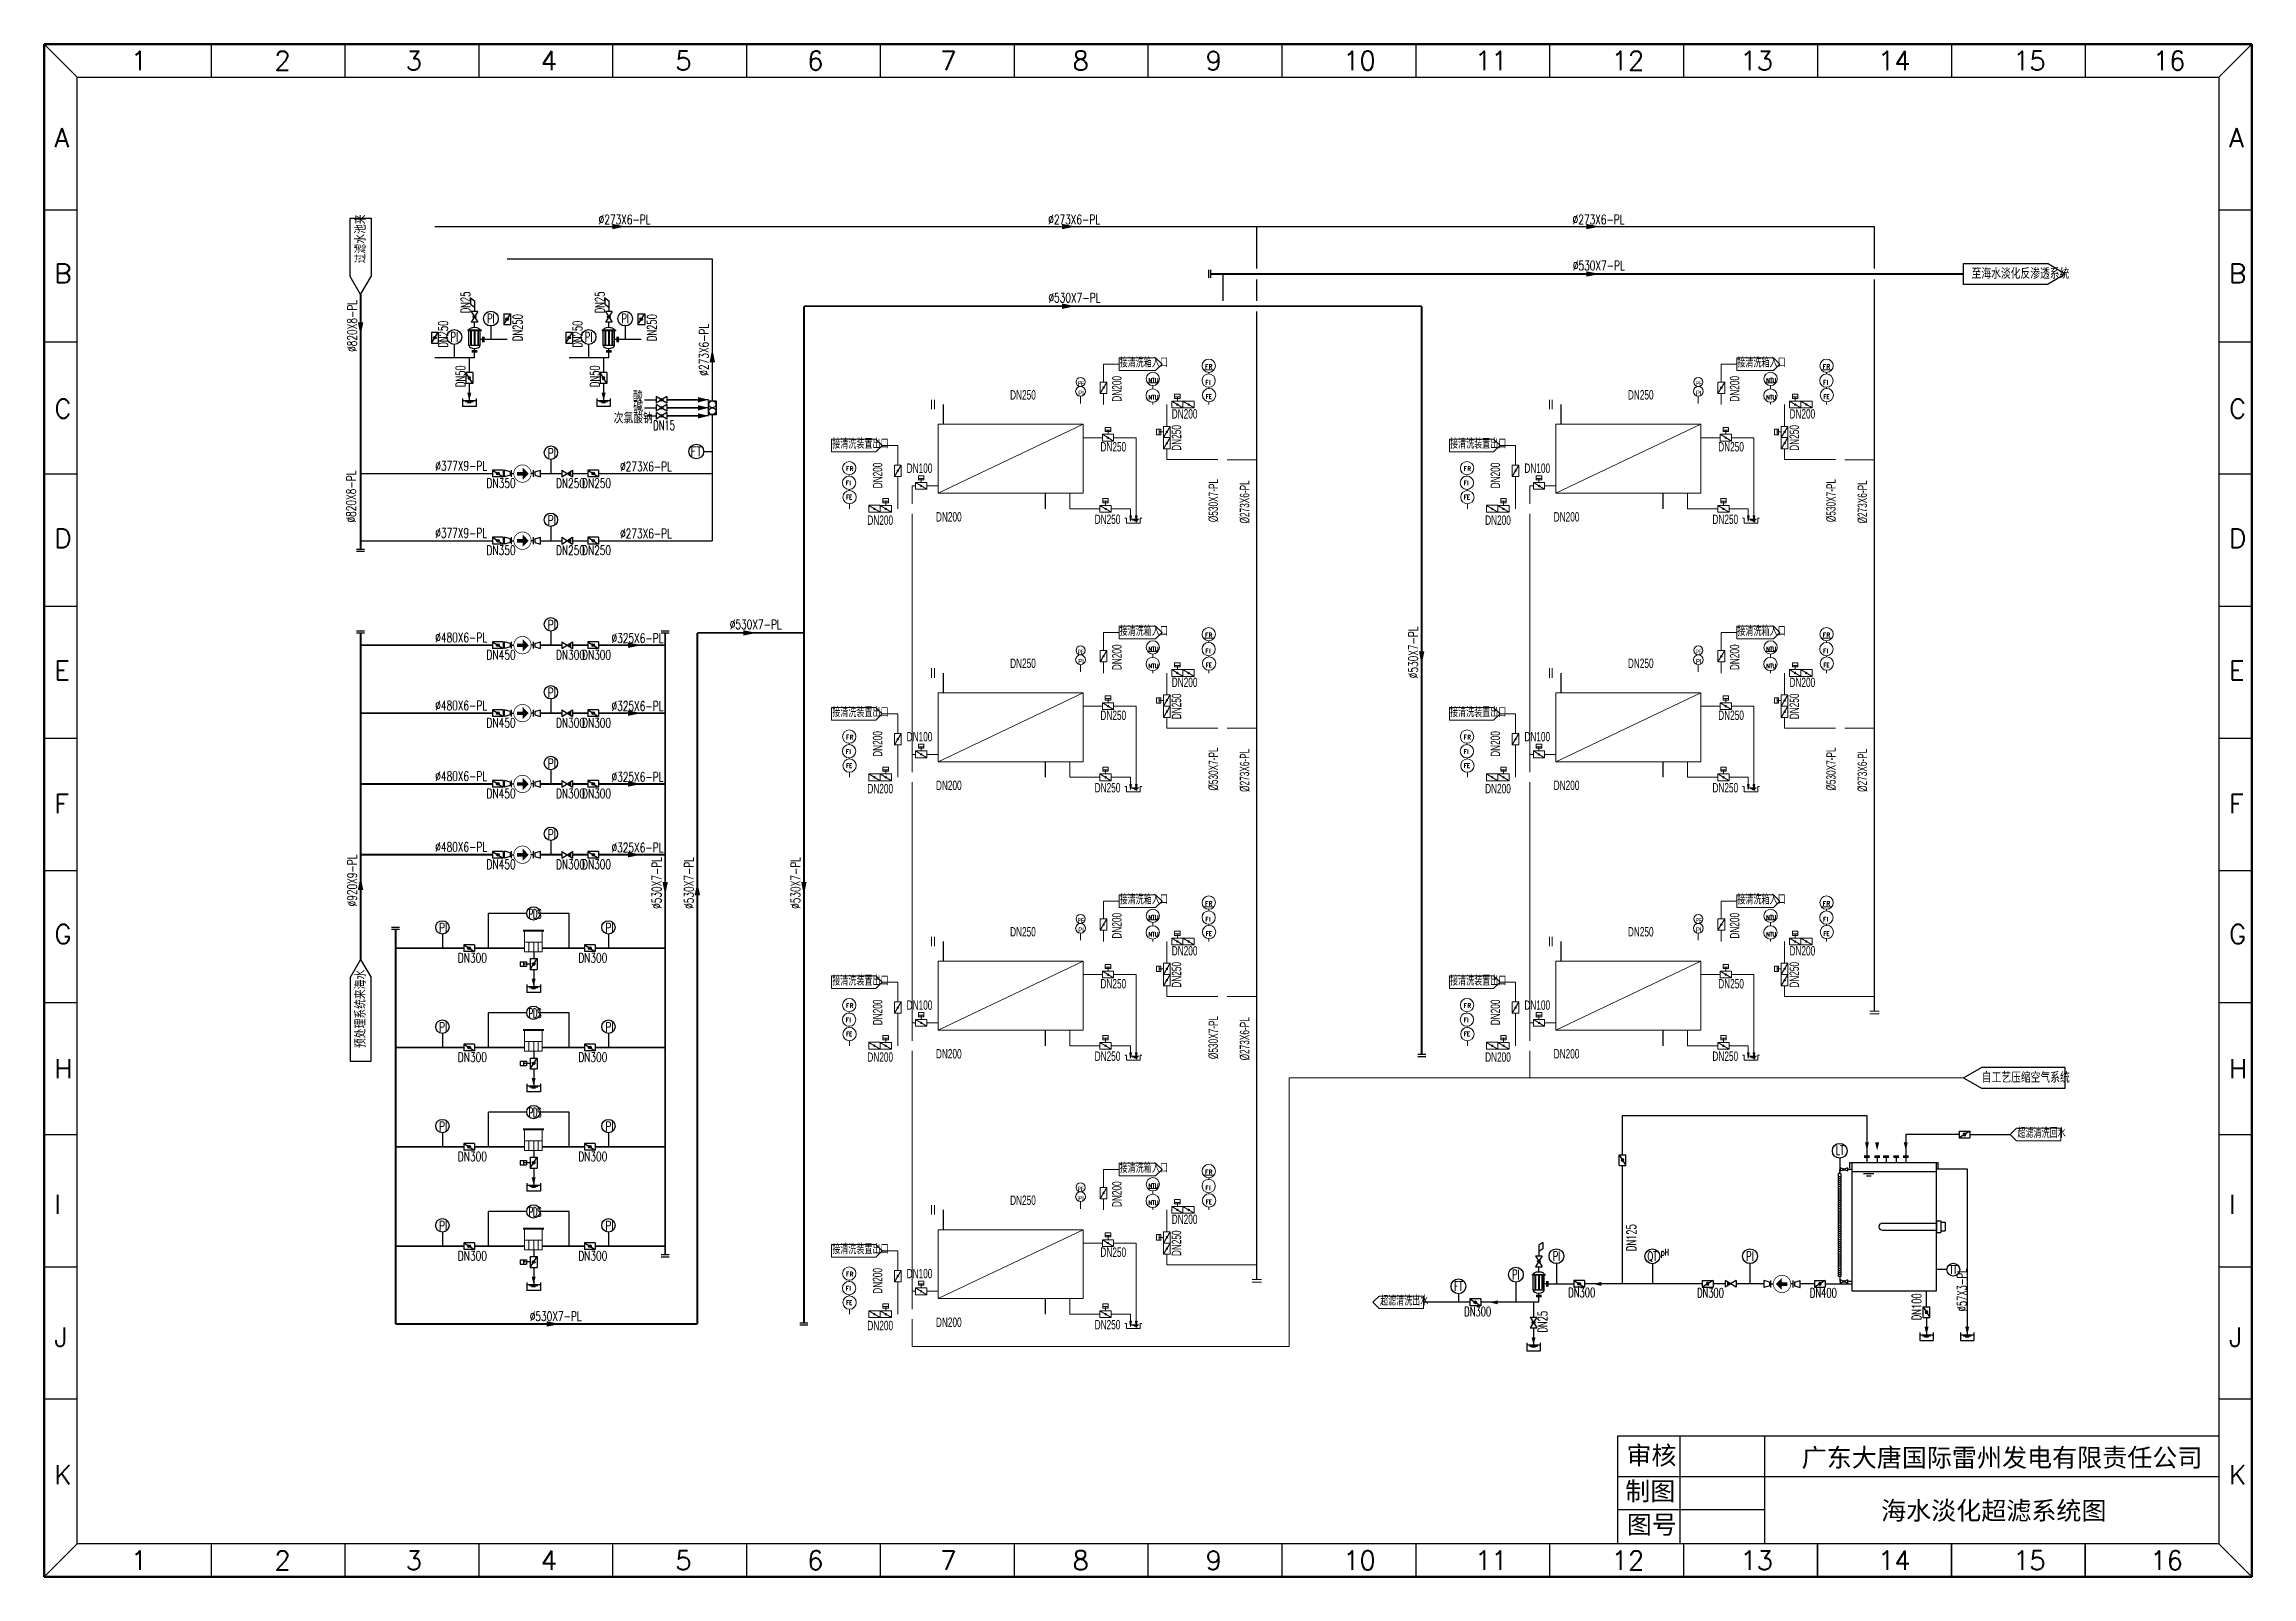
# Model space of a CAD drawing. Extents: x 2681 to 3102, y -1003 to -710.
import ezdxf
from ezdxf.enums import TextEntityAlignment as Align

# ---------------------------------------------------------------- set-up
doc = ezdxf.new("R2010")
doc.units = 0
doc.header["$LTSCALE"] = 10
doc.header["$MEASUREMENT"] = 0
doc.layers.get('0').update_dxf_attribs({"linetype": 'CONTINUOUS'})
for name, color, linetype in [('1', 7, 'CONTINUOUS'), ('3', 1, 'CONTINUOUS'), ('B', 6, 'CONTINUOUS'), ('cloud', 7, 'CONTINUOUS'), ('TEXT', 4, 'CONTINUOUS'), ('修改', 5, 'CONTINUOUS'), ('手动蝶阀', 7, 'CONTINUOUS'), ('气动蝶阀', 7, 'CONTINUOUS')]:
    doc.layers.add(name, color=color, linetype=linetype)
for name, color, linetype, lineweight in [('Level 1', 1, 'CONTINUOUS', 0), ('Level 5', 1, 'CONTINUOUS', 0), ('Level 63', 7, 'CONTINUOUS', 0)]:
    doc.layers.add(name, color=color, linetype=linetype, lineweight=lineweight)
doc.styles.add('HZ', font='geditxt.shx', dxfattribs={"width": 0.7, "bigfont": 'hztxt1.shx'})
doc.styles.get("Standard").update_dxf_attribs({"font": 'geditxt.shx', "width": 0.7, "bigfont": 'hztxt1.shx'})
doc.styles.add('Style-Single-line FangSong', font='')
doc.styles.add('Style-Single-line KaiTi', font='Single-line KaiTi.shx', dxfattribs={"bigfont": 'Single-line KaiTibig.shx'})
doc.styles.add('Style-STANDARD', font='')
doc.styles.add('样式 1', font='fangsong_GB2312.ttf', dxfattribs={"height": 2})
doc.styles.get('Style-Single-line FangSong').set_extended_font_data('宋体')
doc.styles.get('Style-STANDARD').set_extended_font_data('宋体')

msp = doc.modelspace()

# ---------------------------------------------------------------- texts
at = {"color": 0}
for s, height, p in [('1', 3.62, (2698.05, -715.25)), ('2', 3.62, (2725.39, -715.25)), ('3', 3.62, (2750.43, -715.25)), ('4', 3.62, (2776.17, -715.25)), ('5', 3.62, (2801.82, -715.25)), ('6', 3.62, (2826.96, -715.25)), ('7', 3.62, (2852.3, -715.25)), ('8', 3.62, (2877.54, -715.25)), ('9', 3.62, (2902.89, -715.25)), ('10', 3.616, (2929.13, -715.25)), ('11', 3.616, (2954.27, -715.25)), ('12', 3.616, (2980.31, -715.25)), ('13', 3.616, (3004.85, -715.25)), ('14', 3.616, (3031.09, -715.25)), ('15', 3.616, (3056.83, -715.25)), ('16', 3.616, (3083.47, -715.25)), ('A', 3.62, (2683.45, -729.94)), ('A', 3.62, (3097.99, -729.94)), ('B', 3.62, (2683.45, -755.84)), ('B', 3.62, (3097.99, -755.84)), ('C', 3.62, (2683.45, -781.62)), ('C', 3.62, (3097.99, -781.62)), ('D', 3.62, (2683.45, -806.35)), ('D', 3.62, (3097.99, -806.35)), ('E', 3.62, (2683.45, -831.55)), ('E', 3.62, (3097.99, -831.55)), ('F', 3.62, (2683.45, -856.98)), ('F', 3.62, (3097.99, -856.98)), ('G', 3.62, (2683.45, -881.83)), ('G', 3.62, (3097.99, -881.83)), ('H', 3.62, (2683.45, -907.49)), ('H', 3.62, (3097.99, -907.49)), ('I', 3.62, (2683.45, -933.39)), ('I', 3.62, (3097.99, -933.39)), ('J', 3.62, (2683.45, -958.7)), ('J', 3.62, (3097.99, -958.7)), ('K', 3.62, (2683.45, -984.95)), ('K', 3.62, (3097.99, -984.95)), ('1', 3.62, (2698.05, -1001.27)), ('2', 3.62, (2725.39, -1001.27)), ('3', 3.62, (2750.43, -1001.27)), ('4', 3.62, (2776.17, -1001.27)), ('5', 3.62, (2801.82, -1001.27)), ('6', 3.62, (2826.96, -1001.27)), ('7', 3.62, (2852.3, -1001.27)), ('8', 3.62, (2877.54, -1001.27)), ('9', 3.62, (2902.89, -1001.27)), ('10', 3.616, (2929.13, -1001.27)), ('11', 3.616, (2954.27, -1001.27)), ('12', 3.616, (2980.31, -1001.27)), ('13', 3.616, (3004.85, -1001.27)), ('14', 3.616, (3031.09, -1001.27)), ('15', 3.616, (3056.83, -1001.27)), ('16', 3.616, (3082.99, -1001.27))]:
    msp.add_text(s, height=height, dxfattribs=at).set_placement(p)
at = {"color": 7, "style": 'HZ'}
for s, height, width, p in [('%%C273X6-PL', 1.792, 0.7, (2787.19, -744.63)), ('%%C273X6-PL', 1.792, 0.7, (2872.9, -744.63)), ('%%C273X6-PL', 1.792, 0.7, (2972.86, -744.63)), ('%%C530X7-PL', 1.792, 0.7, (2972.91, -753.41)), ('至海水淡化反渗透系统', 2.048, 0.7, (3048.91, -755.05)), ('%%C530X7-PL', 1.792, 0.7, (2872.94, -759.55)), ('酸', 2.05, 0.7, (2793.74, -778.51)), ('碱', 2.05, 0.7, (2793.77, -780.49)), ('次氯酸钠', 2.048, 0.7, (2790.07, -782.64)), ('%%C377X9-PL', 1.792, 0.7, (2756.05, -791.62)), ('PI', 1.792, 0.7, (2777.48, -789.18)), ('%%C273X6-PL', 1.792, 0.7, (2791.27, -791.73)), ('DN350', 1.792, 0.7, (2765.82, -794.92)), ('DN250', 1.792, 0.7, (2779.06, -794.92)), ('DN250', 1.792, 0.7, (2784.03, -794.92)), ('%%C377X9-PL', 1.792, 0.7, (2756.05, -804.42)), ('PI', 1.792, 0.7, (2777.48, -801.98)), ('%%C273X6-PL', 1.792, 0.7, (2791.27, -804.53)), ('DN350', 1.792, 0.7, (2765.82, -807.72)), ('DN250', 1.792, 0.7, (2779.06, -807.72)), ('DN250', 1.792, 0.7, (2784.03, -807.72)), ('PI', 1.792, 0.7, (2777.48, -821.91)), ('%%C530X7-PL', 1.792, 0.7, (2812.19, -821.85)), ('%%C480X6-PL', 1.792, 0.7, (2756.05, -824.35)), ('%%C325X6-PL', 1.792, 0.7, (2789.65, -824.47)), ('DN450', 1.792, 0.7, (2765.82, -827.65)), ('DN300', 1.792, 0.7, (2779.06, -827.65)), ('DN300', 1.792, 0.7, (2784.03, -827.65)), ('PI', 1.792, 0.7, (2777.48, -834.87)), ('%%C480X6-PL', 1.792, 0.7, (2756.05, -837.31)), ('%%C325X6-PL', 1.792, 0.7, (2789.65, -837.42)), ('DN450', 1.792, 0.7, (2765.82, -840.61)), ('DN300', 1.792, 0.7, (2779.06, -840.61)), ('DN300', 1.792, 0.7, (2784.03, -840.61)), ('%%C480X6-PL', 1.792, 0.7, (2756.05, -850.81)), ('PI', 1.792, 0.7, (2777.48, -848.37)), ('%%C325X6-PL', 1.792, 0.7, (2789.65, -850.92)), ('DN450', 1.792, 0.7, (2765.82, -854.11)), ('DN300', 1.792, 0.7, (2779.06, -854.11)), ('DN300', 1.792, 0.7, (2784.03, -854.11)), ('%%C480X6-PL', 1.792, 0.7, (2756.05, -864.3)), ('PI', 1.792, 0.7, (2777.48, -861.87)), ('%%C325X6-PL', 1.792, 0.7, (2789.65, -864.42)), ('DN450', 1.792, 0.7, (2765.82, -867.61)), ('DN300', 1.792, 0.7, (2779.06, -867.61)), ('DN300', 1.792, 0.7, (2784.03, -867.61)), ('PDS', 1.792, 0.5, (2773.89, -877.05)), ('PI', 1.792, 0.7, (2756.8, -879.71)), ('PI', 1.792, 0.7, (2788.47, -879.71)), ('DN300', 1.792, 0.7, (2760.35, -885.44)), ('DN300', 1.792, 0.7, (2783.31, -885.44)), ('PDS', 1.792, 0.5, (2773.89, -895.99)), ('PI', 1.792, 0.7, (2756.8, -898.65)), ('PI', 1.792, 0.7, (2788.47, -898.65)), ('DN300', 1.792, 0.7, (2760.35, -904.38)), ('DN300', 1.792, 0.7, (2783.31, -904.38)), ('自工艺压缩空气系统', 2.048, 0.7, (3050.85, -908.38)), ('PDS', 1.792, 0.5, (2773.89, -914.94)), ('PI', 1.792, 0.7, (2756.8, -917.6)), ('PI', 1.792, 0.7, (2788.47, -917.6)), ('DN300', 1.792, 0.7, (2760.35, -923.33)), ('DN300', 1.792, 0.7, (2783.31, -923.33)), ('PDS', 1.792, 0.5, (2773.89, -933.88)), ('PI', 1.792, 0.7, (2756.8, -936.54)), ('PI', 1.792, 0.7, (2788.47, -936.54)), ('DN300', 1.792, 0.7, (2760.35, -942.27)), ('DN300', 1.792, 0.7, (2783.31, -942.27)), ('pH', 1.28, 0.7, (2989.67, -941.35)), ('%%C530X7-PL', 1.792, 0.7, (2774.06, -953.81))]:
    msp.add_text(s, height=height, dxfattribs=dict(at, width=width)).set_placement(p)
at = {"color": 7, "style": 'HZ', "width": 0.7}
for s, height, p in [('过滤水池来', 2.048, (2742.8, -752.09)), ('%%C820X8-PL', 1.792, (2741.09, -768.98)), ('%%C273X6-PL', 1.792, (2808.14, -773.52)), ('%%C820X8-PL', 1.792, (2740.92, -801.52)), ('%%C530X7-PL', 1.792, (2943.36, -831.24)), ('%%C920X9-PL', 1.792, (2741.09, -874.74)), ('%%C530X7-PL', 1.792, (2799.15, -875.22)), ('%%C530X7-PL', 1.792, (2805.3, -875.22)), ('%%C530X7-PL', 1.792, (2825.6, -875.22)), ('预处理系统来海水', 2.048, (2742.8, -901.74))]:
    msp.add_text(s, height=height, rotation=90, dxfattribs=at).set_placement(p)
at = {"color": 7, "style": 'HZ', "width": 0.65}
for s, p in [('PI', (2759.68, -766.14)), ('PI', (2766.65, -762.63)), ('PI', (2785.28, -766.14)), ('PI', (2792.25, -762.63)), ('PI', (2969.77, -941.45)), ('QT', (2988.06, -941.47)), ('PI', (3006.67, -941.45)), ('FT', (2951.1, -947.19)), ('PI', (2962.04, -944.97))]:
    msp.add_text(s, height=1.792, dxfattribs=at).set_placement(p, align=Align.MIDDLE_CENTER)
at = {"color": 4, "style": 'HZ', "width": 0.85}
msp.add_text('FT', height=1.792, dxfattribs=at).set_placement((2805.8, -787.98), align=Align.MIDDLE_CENTER)
at = {"color": 4, "linetype": 'Continuous', "style": 'HZ', "width": 0.65}
msp.add_text('LT', height=1.792, dxfattribs=at).set_placement((3023.82, -921.22), align=Align.MIDDLE_CENTER)
at = {"color": 7, "style": 'HZ', "text_generation_flag": 2, "width": 0.65}
msp.add_text('TT', height=1.536, dxfattribs=at).set_placement((3045.43, -944.02), align=Align.MIDDLE_CENTER)
at = {"color": 0, "char_height": 3.5, "width": 115.1998, "attachment_point": 5, "style": '样式 1'}
for s, insert in [('{\\fFangSong_GB2312|b0|i0|c134|p49;审核}', (2987.9, -979.63)), ('广东大唐国际雷州发电有限责任公司', (3054.71, -980.08)), ('{\\fFangSong_GB2312|b0|i0|c134|p49;制图}', (2987.66, -986.46)), ('{\\fSimSun|b0|i0|c134|p2;海水淡化超滤系统图}', (3053.14, -990.18)), ('{\\fFangSong_GB2312|b0|i0|c134|p49;图号}', (2987.95, -992.84))]:
    msp.add_mtext(s, dxfattribs=dict(at, insert=insert))
at = {"layer": '1', "color": 7, "style": 'HZ', "width": 0.65}
for s, p in [('%%C57X3-PL', (3047.96, -951.98)), ('DN100', (3039.33, -953.67))]:
    msp.add_text(s, height=1.792, rotation=90, dxfattribs=at).set_placement(p)
at = {"layer": 'Level 1', "color": 7, "style": 'Style-Single-line KaiTi', "width": 0.657143}
for p in [(2865.63, -778.07), (2983.39, -778.07), (2865.63, -829.27), (2983.39, -829.27), (2865.63, -880.47), (2983.39, -880.47), (2865.63, -931.67)]:
    msp.add_text('DN250', height=1.792, dxfattribs=at).set_placement(p)
at = {"layer": 'Level 1', "color": 4, "linetype": 'Continuous', "lineweight": 0, "char_height": 0.929, "attachment_point": 7, "line_spacing_factor": 0.722892, "style": 'Style-Single-line FangSong'}
for insert in [(2878.59, -777.28), (2996.35, -777.28), (2878.59, -828.48), (2996.35, -828.48), (2878.59, -879.68), (2996.35, -879.68), (2878.59, -930.88)]:
    msp.add_mtext('\\FSingle-line FangSong.shx;\\W0.750000x;PI', dxfattribs=dict(at, insert=insert))
at = {"layer": 'Level 1', "color": 7, "linetype": 'Continuous', "lineweight": 0, "char_height": 0.8601, "attachment_point": 8, "line_spacing_factor": 0.722892, "style": 'Style-Single-line KaiTi'}
for insert in [(2879.16, -775.43), (2996.92, -775.43), (2879.16, -826.63), (2996.92, -826.63), (2879.16, -877.83), (2996.92, -877.83), (2879.16, -929.03)]:
    msp.add_mtext('\\FSingle-line KaiTi.shx;\\W0.600060x;PE', dxfattribs=dict(at, insert=insert))
at = {"layer": 'Level 5', "color": 4, "style": 'Style-Single-line KaiTi', "width": 0.657143}
for s, p in [('接清洗箱入口', (2886.52, -771.94)), ('接清洗箱入口', (3004.28, -771.94)), ('DN200', (2896.44, -781.7)), ('DN200', (3014.2, -781.7)), ('接清洗装置出口', (2831.74, -787.43)), ('DN250', (2882.85, -787.98)), ('接清洗装置出口', (2949.5, -787.43)), ('DN250', (3000.61, -787.98)), ('DN100', (2845.91, -792.06)), ('DN100', (2963.67, -792.06)), ('DN200', (2851.49, -801.34)), ('DN200', (2969.25, -801.34)), ('DN200', (2838.42, -801.97)), ('DN250', (2881.75, -801.8)), ('DN200', (2956.18, -801.97)), ('DN250', (2999.51, -801.8)), ('接清洗箱入口', (2886.52, -823.14)), ('接清洗箱入口', (3004.28, -823.14)), ('DN200', (2896.44, -832.9)), ('DN200', (3014.2, -832.9)), ('接清洗装置出口', (2831.74, -838.63)), ('DN250', (2882.85, -839.18)), ('接清洗装置出口', (2949.5, -838.63)), ('DN250', (3000.61, -839.18)), ('DN100', (2845.91, -843.26)), ('DN100', (2963.67, -843.26)), ('DN200', (2838.42, -853.17)), ('DN200', (2851.49, -852.54)), ('DN250', (2881.75, -853)), ('DN200', (2956.18, -853.17)), ('DN200', (2969.25, -852.54)), ('DN250', (2999.51, -853)), ('接清洗箱入口', (2886.52, -874.34)), ('接清洗箱入口', (3004.28, -874.34)), ('DN200', (2896.44, -884.1)), ('DN200', (3014.2, -884.1)), ('接清洗装置出口', (2831.74, -889.83)), ('接清洗装置出口', (2949.5, -889.83)), ('DN250', (2882.85, -890.38)), ('DN250', (3000.61, -890.38)), ('DN100', (2845.91, -894.46)), ('DN100', (2963.67, -894.46)), ('DN200', (2838.42, -904.37)), ('DN200', (2851.49, -903.74)), ('DN250', (2881.75, -904.2)), ('DN200', (2956.18, -904.37)), ('DN200', (2969.25, -903.74)), ('DN250', (2999.51, -904.2)), ('超滤清洗回水', (3057.67, -918.87)), ('接清洗箱入口', (2886.52, -925.54)), ('DN200', (2896.44, -935.3)), ('接清洗装置出口', (2831.74, -941.03)), ('DN250', (2882.85, -941.58)), ('DN100', (2845.91, -945.66)), ('超滤清洗出水', (2936.17, -950.86)), ('DN200', (2838.42, -955.57)), ('DN200', (2851.49, -954.94)), ('DN250', (2881.75, -955.4))]:
    msp.add_text(s, height=1.792, dxfattribs=at).set_placement(p)
for s, p in [('DN200', (2886.87, -778.48)), ('DN200', (3004.63, -778.48)), ('DN250', (2898.24, -787.84)), ('DN250', (3016, -787.84)), ('DN200', (2841.26, -795.01)), ('DN200', (2959.02, -795.01)), ('%%C530X7-PL', (2905.24, -801.45)), ('%%C273X6-PL', (2911.21, -801.7)), ('%%C530X7-PL', (3023, -801.45)), ('%%C273X6-PL', (3028.97, -801.7)), ('DN200', (2886.87, -829.68)), ('DN200', (3004.63, -829.68)), ('DN250', (2898.24, -839.04)), ('DN250', (3016, -839.04)), ('DN200', (2841.26, -846.21)), ('DN200', (2959.02, -846.21)), ('%%C530X7-PL', (2905.24, -852.65)), ('%%C273X6-PL', (2911.21, -852.9)), ('%%C530X7-PL', (3023, -852.65)), ('%%C273X6-PL', (3028.97, -852.9)), ('DN200', (2886.87, -880.88)), ('DN200', (3004.63, -880.88)), ('DN250', (2898.24, -890.24)), ('DN250', (3016, -890.24)), ('DN200', (2841.26, -897.41)), ('%%C530X7-PL', (2905.24, -903.85)), ('%%C273X6-PL', (2911.21, -904.1)), ('DN200', (2959.02, -897.41)), ('DN200', (2886.87, -932.08)), ('DN250', (2898.24, -941.44)), ('DN200', (2841.26, -948.61))]:
    msp.add_text(s, height=1.792, rotation=90, dxfattribs=at).set_placement(p)
at = {"layer": 'Level 63', "color": 7, "linetype": 'Continuous', "lineweight": 0, "char_height": 0.833, "attachment_point": 7, "line_spacing_factor": 0.722892, "style": 'Style-STANDARD'}
for s, insert in [('\\FSTANDARD.shx;\\W0.800186x;NTU', (2892, -774.84)), ('\\FSTANDARD.shx;\\W0.800186x;F', (2902.82, -772.21)), ('\\FSTANDARD.shx;\\W0.800186x;R', (2903.51, -772.21)), ('\\FSTANDARD.shx;\\W0.800186x;NTU', (3009.76, -774.84)), ('\\FSTANDARD.shx;\\W0.800186x;F', (3020.58, -772.21)), ('\\FSTANDARD.shx;\\W0.800186x;R', (3021.27, -772.21)), ('\\FSTANDARD.shx;\\W0.800186x;NTU', (2892, -778.08)), ('\\FSTANDARD.shx;\\W0.800186x;F', (2902.86, -775.24)), ('\\FSTANDARD.shx;\\W0.800186x;FE', (2902.91, -777.94)), ('\\FSTANDARD.shx;\\W0.800186x;I', (2903.55, -775.24)), ('\\FSTANDARD.shx;\\W0.800186x;NTU', (3009.76, -778.08)), ('\\FSTANDARD.shx;\\W0.800186x;F', (3020.62, -775.24)), ('\\FSTANDARD.shx;\\W0.800186x;FE', (3020.67, -777.94)), ('\\FSTANDARD.shx;\\W0.800186x;I', (3021.31, -775.24)), ('\\FSTANDARD.shx;\\W0.800186x;F', (2834.35, -791.68)), ('\\FSTANDARD.shx;\\W0.800186x;R', (2835.05, -791.69)), ('\\FSTANDARD.shx;\\W0.800186x;F', (2952.11, -791.68)), ('\\FSTANDARD.shx;\\W0.800186x;R', (2952.81, -791.69)), ('\\FSTANDARD.shx;\\W0.800186x;F', (2834.33, -794.42)), ('\\FSTANDARD.shx;\\W0.800186x;I', (2835.02, -794.42)), ('\\FSTANDARD.shx;\\W0.800186x;F', (2952.09, -794.42)), ('\\FSTANDARD.shx;\\W0.800186x;I', (2952.78, -794.42)), ('\\FSTANDARD.shx;\\W0.800186x;FE', (2834.37, -797.11)), ('\\FSTANDARD.shx;\\W0.800186x;FE', (2952.13, -797.11)), ('\\FSTANDARD.shx;\\W0.800186x;F', (2902.82, -823.41)), ('\\FSTANDARD.shx;\\W0.800186x;R', (2903.51, -823.41)), ('\\FSTANDARD.shx;\\W0.800186x;F', (3020.58, -823.41)), ('\\FSTANDARD.shx;\\W0.800186x;R', (3021.27, -823.41)), ('\\FSTANDARD.shx;\\W0.800186x;NTU', (2892, -826.04)), ('\\FSTANDARD.shx;\\W0.800186x;NTU', (2892, -829.28)), ('\\FSTANDARD.shx;\\W0.800186x;F', (2902.86, -826.44)), ('\\FSTANDARD.shx;\\W0.800186x;FE', (2902.91, -829.14)), ('\\FSTANDARD.shx;\\W0.800186x;I', (2903.55, -826.44)), ('\\FSTANDARD.shx;\\W0.800186x;NTU', (3009.76, -826.04)), ('\\FSTANDARD.shx;\\W0.800186x;NTU', (3009.76, -829.28)), ('\\FSTANDARD.shx;\\W0.800186x;F', (3020.62, -826.44)), ('\\FSTANDARD.shx;\\W0.800186x;FE', (3020.67, -829.14)), ('\\FSTANDARD.shx;\\W0.800186x;I', (3021.31, -826.44)), ('\\FSTANDARD.shx;\\W0.800186x;F', (2834.33, -845.62)), ('\\FSTANDARD.shx;\\W0.800186x;F', (2834.35, -842.88)), ('\\FSTANDARD.shx;\\W0.800186x;I', (2835.02, -845.62)), ('\\FSTANDARD.shx;\\W0.800186x;R', (2835.05, -842.89)), ('\\FSTANDARD.shx;\\W0.800186x;F', (2952.09, -845.62)), ('\\FSTANDARD.shx;\\W0.800186x;F', (2952.11, -842.88)), ('\\FSTANDARD.shx;\\W0.800186x;I', (2952.78, -845.62)), ('\\FSTANDARD.shx;\\W0.800186x;R', (2952.81, -842.89)), ('\\FSTANDARD.shx;\\W0.800186x;FE', (2834.37, -848.31)), ('\\FSTANDARD.shx;\\W0.800186x;FE', (2952.13, -848.31)), ('\\FSTANDARD.shx;\\W0.800186x;F', (2902.82, -874.61)), ('\\FSTANDARD.shx;\\W0.800186x;R', (2903.51, -874.61)), ('\\FSTANDARD.shx;\\W0.800186x;F', (3020.58, -874.61)), ('\\FSTANDARD.shx;\\W0.800186x;R', (3021.27, -874.61)), ('\\FSTANDARD.shx;\\W0.800186x;NTU', (2892, -877.24)), ('\\FSTANDARD.shx;\\W0.800186x;F', (2902.86, -877.64)), ('\\FSTANDARD.shx;\\W0.800186x;FE', (2902.91, -880.34)), ('\\FSTANDARD.shx;\\W0.800186x;I', (2903.55, -877.64)), ('\\FSTANDARD.shx;\\W0.800186x;NTU', (3009.76, -877.24)), ('\\FSTANDARD.shx;\\W0.800186x;F', (3020.62, -877.64)), ('\\FSTANDARD.shx;\\W0.800186x;FE', (3020.67, -880.34)), ('\\FSTANDARD.shx;\\W0.800186x;I', (3021.31, -877.64)), ('\\FSTANDARD.shx;\\W0.800186x;NTU', (2892, -880.48)), ('\\FSTANDARD.shx;\\W0.800186x;NTU', (3009.76, -880.48)), ('\\FSTANDARD.shx;\\W0.800186x;F', (2834.33, -896.82)), ('\\FSTANDARD.shx;\\W0.800186x;F', (2834.35, -894.08)), ('\\FSTANDARD.shx;\\W0.800186x;I', (2835.02, -896.82)), ('\\FSTANDARD.shx;\\W0.800186x;R', (2835.05, -894.09)), ('\\FSTANDARD.shx;\\W0.800186x;F', (2952.09, -896.82)), ('\\FSTANDARD.shx;\\W0.800186x;F', (2952.11, -894.08)), ('\\FSTANDARD.shx;\\W0.800186x;I', (2952.78, -896.82)), ('\\FSTANDARD.shx;\\W0.800186x;R', (2952.81, -894.09)), ('\\FSTANDARD.shx;\\W0.800186x;FE', (2834.37, -899.51)), ('\\FSTANDARD.shx;\\W0.800186x;FE', (2952.13, -899.51)), ('\\FSTANDARD.shx;\\W0.800186x;F', (2902.82, -925.81)), ('\\FSTANDARD.shx;\\W0.800186x;R', (2903.51, -925.81)), ('\\FSTANDARD.shx;\\W0.800186x;NTU', (2892, -928.44)), ('\\FSTANDARD.shx;\\W0.800186x;F', (2902.86, -928.84)), ('\\FSTANDARD.shx;\\W0.800186x;I', (2903.55, -928.84)), ('\\FSTANDARD.shx;\\W0.800186x;NTU', (2892, -931.68)), ('\\FSTANDARD.shx;\\W0.800186x;FE', (2902.91, -931.54)), ('\\FSTANDARD.shx;\\W0.800186x;F', (2834.35, -945.28)), ('\\FSTANDARD.shx;\\W0.800186x;R', (2835.05, -945.29)), ('\\FSTANDARD.shx;\\W0.800186x;F', (2834.33, -948.02)), ('\\FSTANDARD.shx;\\W0.800186x;FE', (2834.37, -950.71)), ('\\FSTANDARD.shx;\\W0.800186x;I', (2835.02, -948.02))]:
    msp.add_mtext(s, dxfattribs=dict(at, insert=insert))
at = {"layer": '手动蝶阀', "color": 7, "style": 'HZ', "width": 0.65}
for s, p in [('DN25', (2762.72, -761.63)), ('DN25', (2788.32, -761.63)), ('DN250', (2758.46, -768.18)), ('DN250', (2772.65, -766.94)), ('DN250', (2784.06, -768.18)), ('DN250', (2798.25, -766.94))]:
    msp.add_text(s, height=1.792, rotation=90, dxfattribs=at).set_placement(p)
for s, p in [('DN300', (2972.03, -949.28)), ('DN300', (2996.56, -949.34)), ('DN400', (3018.08, -949.32)), ('DN300', (2952.18, -952.89))]:
    msp.add_text(s, height=1.792, dxfattribs=at).set_placement(p)
at = {"layer": '气动蝶阀', "color": 7, "style": 'HZ', "width": 0.65}
for s, p in [('DN50', (2761.77, -775.7)), ('DN50', (2787.37, -775.7)), ('DN125', (2984.94, -940.49)), ('DN25', (2968.03, -956.03))]:
    msp.add_text(s, height=1.792, rotation=90, dxfattribs=at).set_placement(p)
msp.add_text('DN15', height=1.792, dxfattribs=at).set_placement((2797.59, -783.89))

# ---------------------------------------------------------------- blocks, each defined once
blk = doc.blocks.new('A$C4607793D')
at = {"layer": '1'}
blk.add_lwpolyline([(1, 5, 0, 2, 0), (1, 0, 2, 2, 0)], format="xyseb", dxfattribs=at)
blk = doc.blocks.new('A$C17911FE2')
h = blk.add_hatch(color=0)
edge = h.paths.add_edge_path()
edge.add_arc((1.25, 2), 0.5, 0, 360)
at = {"color": 0}
for p, q in [((0, 0), (2.5, 4)), ((0, 4), (0, 0)), ((0, 4), (2.5, 4)), ((0, 0), (2.5, 0)), ((2.5, 4), (2.5, 0))]:
    blk.add_line(p, q, dxfattribs=at)
blk.add_circle((1.25, 2), 0.5, dxfattribs=at)
blk = doc.blocks.new('A$C73E33F1F')
at = {"color": 7}
for p, q in [((0, 0), (0, 2.56)), ((2.09, 1.92), (2.09, 0.64))]:
    blk.add_line(p, q, dxfattribs=at)
at = {"color": 0}
for p, q in [((2.09, 1.92), (0, 2.56)), ((2.09, 0.64), (0, 0))]:
    blk.add_line(p, q, dxfattribs=at)
blk = doc.blocks.new('A$C5F8C66DE')
blk.add_hatch(color=0).paths.add_polyline_path([(3.17, 0.52), (3.17, 1.98), (2, 1.25)])
at = {"color": 0}
for p, q in [((0, 2.5), (4, 0)), ((0, 2.5), (0, 0)), ((0, 0), (4, 2.5)), ((3.17, 1.98), (3.17, 0.52)), ((4, 2.5), (4, 0))]:
    blk.add_line(p, q, dxfattribs=at)
blk = doc.blocks.new('A$C18D411D0')
at = {"color": 7}
blk.add_line((2.5, 8.61), (2.5, 2.14), dxfattribs=at)
at = {"color": 0}
for p, q in [((0, 3), (0, 0)), ((0, 2.14), (5, 2.14)), ((0, 0), (5, 0)), ((1, 1.75), (4, 1.75)), ((1.77, 1.39), (3.27, 1.39)), ((5, 3), (5, 0))]:
    blk.add_line(p, q, dxfattribs=at)
at = {"color": 7}
blk.add_lwpolyline([(2.5, 5.14, 1.5, 0, 0), (2.5, 2.14, 0, 0, 0)], format="xyseb", dxfattribs=at)
blk = doc.blocks.new('A$C10D062EE')
at = {"layer": '气动蝶阀', "color": 7}
for p, q in [((0, 2.83), (2.37, 2.83)), ((0, 2.83), (0, 1.17)), ((0, 1.17), (2.37, 1.17)), ((1.15, 2.83), (1.15, 1.17)), ((3.73, 2), (1.15, 2)), ((2.37, 2.83), (2.37, 1.17))]:
    blk.add_line(p, q, dxfattribs=at)
at = {"color": 0}
blk.add_blockref('A$C17911FE2', (3.73, 0), dxfattribs=at)

# ---------------------------------------------------------------- hatches: boundary and pattern name
h = msp.add_hatch(color=0)
edge = h.paths.add_edge_path()
edge.add_arc((2763.53, -762.29), 0.256, 0, 360)
h = msp.add_hatch(color=0)
edge = h.paths.add_edge_path()
edge.add_arc((2789.13, -762.29), 0.256, 0, 360)
h = msp.add_hatch(color=0)
edge = h.paths.add_edge_path()
edge.add_arc((2966.4, -942.43), 0.256, 0, 360)
h = msp.add_hatch(color=0)
edge = h.paths.add_edge_path()
edge.add_arc((2965.41, -954.11), 0.256, 0, 360)
at = {"layer": '1'}
h = msp.add_hatch(color=0, dxfattribs=at)
edge = h.paths.add_edge_path()
edge.add_arc((2799.2, -778.11), 0.256, 0, 360)
h = msp.add_hatch(color=0, dxfattribs=at)
edge = h.paths.add_edge_path()
edge.add_arc((2799.2, -779.65), 0.256, 0, 360)
h = msp.add_hatch(color=0, dxfattribs=at)
edge = h.paths.add_edge_path()
edge.add_arc((2799.2, -781.19), 0.256, 0, 360)

# ---------------------------------------------------------------- linework, layer by layer
at = {"color": 0, "lineweight": 50}
for p, q in [((2681.49, -1002.61), (2681.49, -710.29)), ((2681.49, -710.29), (3102.33, -710.29)), ((3102.33, -710.29), (3102.33, -1002.61)), ((3102.33, -1002.61), (2681.49, -1002.61))]:
    msp.add_line(p, q, dxfattribs=at)
at = {"color": 0}
for p, q in [((2687.79, -716.59), (2681.49, -710.29)), ((2713.31, -710.29), (2713.31, -716.59)), ((2738.82, -710.29), (2738.82, -716.59)), ((2764.34, -710.29), (2764.34, -716.59)), ((2789.85, -710.29), (2789.85, -716.59)), ((2815.37, -710.29), (2815.37, -716.59)), ((2840.88, -710.29), (2840.88, -716.59)), ((2866.4, -710.29), (2866.4, -716.59)), ((2891.91, -710.29), (2891.91, -716.59)), ((2917.43, -710.29), (2917.43, -716.59)), ((2942.94, -710.29), (2942.94, -716.59)), ((2968.46, -710.29), (2968.46, -716.59)), ((2993.97, -710.29), (2993.97, -716.59)), ((3019.53, -710.29), (3019.53, -716.59)), ((3045.05, -710.29), (3045.05, -716.59)), ((3070.56, -710.29), (3070.56, -716.59)), ((3096.03, -716.59), (3102.33, -710.29)), ((2687.79, -741.93), (2681.49, -741.93)), ((3102.33, -741.93), (3096.03, -741.93)), ((3102.33, -741.93), (3096.03, -741.93)), ((2762.76, -758.68), (2762.76, -759.89)), ((2764.17, -761.26), (2762.89, -763.31)), ((2764.17, -761.26), (2762.89, -761.26)), ((2788.36, -758.68), (2788.36, -759.89)), ((2789.77, -761.26), (2788.49, -763.31)), ((2789.77, -761.26), (2788.49, -761.26)), ((2764.17, -763.31), (2762.89, -763.31)), ((2763.53, -764.27), (2763.53, -763.31)), ((2789.77, -763.31), (2788.49, -763.31)), ((2789.13, -764.27), (2789.13, -763.31)), ((2687.79, -767.13), (2681.49, -767.13)), ((2764.59, -767.76), (2762.47, -767.76)), ((2764.04, -768.8), (2763.02, -768.8)), ((2764.04, -769.06), (2763.02, -769.06)), ((2763.53, -768.8), (2763.53, -768.35)), ((2765.04, -766.6), (2764.59, -766.6)), ((2765.04, -766.09), (2765.04, -767.11)), ((2765.3, -766.09), (2765.3, -767.11)), ((2790.19, -767.76), (2788.07, -767.76)), ((2789.64, -768.8), (2788.62, -768.8)), ((2789.64, -769.06), (2788.62, -769.06)), ((2789.13, -768.8), (2789.13, -768.35)), ((2790.64, -766.6), (2790.19, -766.6)), ((2790.64, -766.09), (2790.64, -767.11)), ((2790.9, -766.09), (2790.9, -767.11)), ((3102.33, -767.13), (3096.03, -767.13)), ((2807.21, -787.98), (2808.86, -787.98)), ((2687.79, -792.33), (2681.49, -792.33)), ((3102.33, -792.33), (3096.03, -792.33)), ((2687.79, -817.53), (2681.49, -817.53)), ((3102.33, -817.53), (3096.03, -817.53)), ((2687.79, -842.73), (2681.49, -842.73)), ((3102.33, -842.73), (3096.03, -842.73)), ((2687.79, -867.93), (2681.49, -867.93)), ((3102.33, -867.93), (3096.03, -867.93)), ((2687.79, -893.13), (2681.49, -893.13)), ((3102.33, -893.13), (3096.03, -893.13)), ((2687.79, -918.33), (2681.49, -918.33)), ((3046.52, -918.26), (3036.36, -918.26)), ((3043.34, -918.26), (3036.36, -918.26)), ((3048.57, -918.26), (3056.25, -918.26)), ((3102.33, -918.33), (3096.03, -918.33)), ((3028.45, -922.28), (3029.48, -922.28)), ((3028.45, -922.54), (3029.48, -922.54)), ((3030.39, -922.28), (3031.41, -922.28)), ((3030.39, -922.54), (3031.41, -922.54)), ((3032.08, -922.28), (3033.11, -922.28)), ((3032.08, -922.54), (3033.11, -922.54)), ((3034.02, -922.28), (3035.05, -922.28)), ((3034.02, -922.54), (3035.05, -922.54)), ((3035.85, -922.28), (3036.87, -922.28)), ((3035.85, -922.54), (3036.87, -922.54)), ((2965.76, -941.4), (2967.04, -943.45)), ((2965.76, -941.4), (2967.04, -941.4)), ((2967.17, -938.82), (2967.17, -940.03)), ((2687.79, -943.53), (2681.49, -943.53)), ((2962.04, -946.37), (2962.04, -950.25)), ((2965.76, -943.45), (2967.04, -943.45)), ((2966.4, -944.41), (2966.4, -943.45)), ((2967.91, -946.74), (2967.46, -946.74)), ((2967.91, -946.23), (2967.91, -947.25)), ((2968.16, -946.23), (2968.16, -947.25)), ((2968.16, -946.74), (2973.06, -946.74)), ((2969.77, -942.86), (2969.77, -946.74)), ((2988.06, -942.88), (2988.06, -946.74)), ((3006.67, -942.86), (3006.67, -946.74)), ((3021.03, -946.74), (3026.09, -946.74)), ((3102.33, -943.53), (3096.03, -943.53)), ((2951.1, -948.6), (2951.1, -950.25)), ((2967.46, -947.9), (2965.34, -947.9)), ((2966.91, -948.94), (2965.89, -948.94)), ((2966.91, -949.2), (2965.89, -949.2)), ((2966.4, -948.94), (2966.4, -948.49)), ((2964.77, -953.09), (2966.05, -955.13)), ((2964.77, -953.09), (2966.05, -953.09)), ((2964.77, -955.13), (2966.05, -955.13)), ((2687.79, -968.73), (2681.49, -968.73)), ((3102.33, -968.73), (3096.03, -968.73)), ((2993.34, -996.31), (2993.34, -975.68)), ((3009.5, -996.31), (3009.5, -975.68)), ((2981.47, -983.48), (3096.03, -983.48)), ((2997.88, -983.48), (3095.84, -983.48)), ((2981.47, -989.75), (3009.47, -989.75)), ((2687.79, -996.31), (2681.49, -1002.61)), ((2713.31, -996.31), (2713.31, -1002.61)), ((2713.31, -996.31), (2713.31, -1002.61)), ((2738.82, -996.31), (2738.82, -1002.61)), ((2764.34, -996.31), (2764.34, -1002.61)), ((2789.85, -996.31), (2789.85, -1002.61)), ((2815.37, -996.31), (2815.37, -1002.61)), ((2840.88, -996.31), (2840.88, -1002.61)), ((2866.4, -996.31), (2866.4, -1002.61)), ((2891.91, -996.31), (2891.91, -1002.61)), ((2917.43, -996.31), (2917.43, -1002.61)), ((2942.94, -996.31), (2942.94, -1002.61)), ((2968.46, -996.31), (2968.46, -1002.61)), ((2993.97, -996.31), (2993.97, -1002.61)), ((2993.97, -996.31), (2993.97, -1002.61)), ((3019.49, -996.31), (3019.49, -1002.61)), ((3019.53, -996.31), (3019.53, -1002.61)), ((3045, -996.31), (3045, -1002.61)), ((3045.05, -996.31), (3045.05, -1002.61)), ((3070.52, -996.31), (3070.52, -1002.61)), ((3070.56, -996.31), (3070.56, -1002.61)), ((3096.03, -996.31), (3102.33, -1002.61))]:
    msp.add_line(p, q, dxfattribs=at)
at = {"color": 0, "lineweight": 30}
for p, q in [((2687.79, -716.59), (3096.03, -716.59)), ((2687.79, -996.31), (2687.79, -716.59)), ((3096.03, -716.59), (3096.03, -996.31)), ((2981.47, -975.68), (3096.03, -975.68)), ((2981.47, -996.31), (2981.47, -975.68)), ((3096.03, -996.31), (2687.79, -996.31))]:
    msp.add_line(p, q, dxfattribs=at)
at = {"color": 7}
for p, q in [((2739.84, -743.51), (2743.8, -743.51)), ((2739.84, -754.6), (2739.84, -743.51)), ((2743.8, -743.51), (2743.8, -754.6)), ((2743.8, -743.51), (2743.8, -754.6)), ((3047.37, -756.1), (3047.37, -752.15)), ((3047.37, -752.15), (3063.36, -752.15)), ((3047.37, -752.15), (3063.36, -752.15)), ((3066.78, -754.13), (3063.36, -752.15)), ((2741.82, -758.03), (2739.84, -754.6)), ((2741.82, -758.03), (2743.8, -754.6)), ((3063.36, -756.1), (3047.37, -756.1)), ((3066.78, -754.13), (3063.36, -756.1)), ((2762.76, -758.68), (2763.53, -759.22)), ((2762.76, -759.89), (2763.53, -760.44)), ((2763.53, -759.22), (2763.53, -761.26)), ((2788.36, -758.68), (2789.13, -759.22)), ((2788.36, -759.89), (2789.13, -760.44)), ((2789.13, -759.22), (2789.13, -761.26)), ((2766.65, -763.91), (2766.65, -766.6)), ((2792.25, -763.91), (2792.25, -766.6)), ((2759.68, -767.42), (2759.68, -770.11)), ((2762.54, -770.11), (2762.54, -772.95)), ((2785.28, -767.42), (2785.28, -770.11)), ((2788.14, -770.11), (2788.14, -772.95)), ((2778.09, -789.48), (2778.09, -792.17)), ((2770.57, -792.84), (2770.57, -791.53)), ((2774.8, -792.84), (2774.8, -791.53)), ((2778.09, -802.28), (2778.09, -804.97)), ((2770.57, -805.64), (2770.57, -804.33)), ((2774.8, -805.64), (2774.8, -804.33)), ((2770.57, -825.57), (2770.57, -824.26)), ((2774.8, -825.57), (2774.8, -824.26)), ((2778.09, -822.22), (2778.09, -824.9)), ((2770.57, -838.53), (2770.57, -837.22)), ((2774.8, -838.53), (2774.8, -837.22)), ((2778.09, -835.18), (2778.09, -837.86)), ((2778.09, -848.67), (2778.09, -851.36)), ((2770.57, -852.03), (2770.57, -850.72)), ((2774.8, -852.03), (2774.8, -850.72)), ((2778.09, -862.17), (2778.09, -864.86)), ((2770.57, -865.53), (2770.57, -864.22)), ((2774.8, -865.53), (2774.8, -864.22)), ((2766.19, -882.71), (2766.19, -876.07)), ((2773.49, -876.07), (2766.19, -876.07)), ((2781.56, -876.07), (2776.05, -876.07)), ((2781.56, -882.71), (2781.56, -876.07)), ((2757.41, -880.02), (2757.41, -882.71)), ((2774.81, -883.4), (2774.81, -884.7)), ((2789.06, -880.02), (2789.06, -882.71)), ((2741.82, -884.84), (2739.84, -888.27)), ((2741.82, -884.84), (2743.8, -888.27)), ((2739.84, -888.27), (2739.84, -904.25)), ((2743.8, -904.25), (2743.8, -888.27)), ((2743.8, -904.25), (2743.8, -888.27)), ((2766.19, -901.65), (2766.19, -895.02)), ((2773.49, -895.02), (2766.19, -895.02)), ((2781.56, -895.02), (2776.05, -895.02)), ((2781.56, -901.65), (2781.56, -895.02)), ((2757.41, -898.96), (2757.41, -901.65)), ((2789.06, -898.96), (2789.06, -901.65)), ((2739.84, -904.25), (2743.8, -904.25)), ((2774.81, -902.35), (2774.81, -903.65)), ((3047.37, -907.45), (3050.8, -905.48)), ((3047.37, -907.45), (3050.8, -909.43)), ((3066.78, -905.48), (3050.8, -905.48)), ((3066.78, -905.48), (3050.8, -905.48)), ((3066.78, -909.43), (3066.78, -905.48)), ((3050.8, -909.43), (3066.78, -909.43)), ((2766.19, -920.59), (2766.19, -913.96)), ((2773.49, -913.96), (2766.19, -913.96)), ((2781.56, -913.96), (2776.05, -913.96)), ((2781.56, -920.59), (2781.56, -913.96)), ((2757.41, -917.91), (2757.41, -920.59)), ((2774.81, -921.29), (2774.81, -922.59)), ((2789.06, -917.91), (2789.06, -920.59)), ((2766.19, -939.54), (2766.19, -932.91)), ((2773.49, -932.91), (2766.19, -932.91)), ((2781.56, -932.91), (2776.05, -932.91)), ((2781.56, -939.54), (2781.56, -932.91)), ((2757.41, -936.85), (2757.41, -939.54)), ((2789.06, -936.85), (2789.06, -939.54)), ((2774.81, -940.24), (2774.81, -941.54)), ((2967.17, -938.82), (2966.4, -939.36)), ((2966.4, -939.36), (2966.4, -941.4)), ((2967.17, -940.03), (2966.4, -940.58)), ((2997.58, -946.74), (2975.11, -946.74)), ((3001.96, -946.74), (2999.62, -946.74)), ((3010.66, -947.4), (3010.66, -946.09)), ((3014.89, -947.4), (3014.89, -946.09)), ((2965.41, -950.25), (2965.41, -953.09)), ((2966.4, -950.25), (2966.4, -949.2))]:
    msp.add_line(p, q, dxfattribs=at)
at = {"color": 4, "linetype": 'Continuous'}
for p, q in [((2755.98, -745.08), (3030.41, -745.08)), ((2755.98, -745.08), (3030.41, -745.08)), ((2912.65, -753.1), (2912.65, -745.08)), ((3030.41, -753.1), (3030.41, -745.08)), ((2769.73, -751.23), (2808.86, -751.23)), ((2769.73, -751.23), (2808.86, -751.23)), ((2808.86, -751.23), (2808.86, -778.32)), ((2808.86, -751.23), (2808.86, -778.32)), ((2912.65, -759.25), (2912.65, -755.15)), ((3030.41, -894.69), (3030.41, -755.15)), ((2912.65, -945.89), (2912.65, -761.29)), ((2763.53, -770.11), (2755.98, -770.11)), ((2763.53, -770.11), (2755.98, -770.11)), ((2763.53, -770.11), (2763.53, -769.06)), ((2769.73, -766.6), (2765.3, -766.6)), ((2769.73, -766.6), (2765.3, -766.6)), ((2789.13, -770.11), (2781.58, -770.11)), ((2789.13, -770.11), (2781.58, -770.11)), ((2789.13, -770.11), (2789.13, -769.06)), ((2789.13, -770.11), (2789.13, -769.06)), ((2795.33, -766.6), (2790.9, -766.6)), ((2795.33, -766.6), (2790.9, -766.6)), ((2808.86, -780.98), (2808.86, -804.99)), ((2741.82, -792.19), (2766.94, -792.19)), ((2776.13, -792.19), (2780.18, -792.19)), ((2782.23, -792.19), (2785.15, -792.19)), ((2787.2, -792.19), (2808.86, -792.19)), ((2741.82, -804.99), (2766.94, -804.99)), ((2776.13, -804.99), (2780.18, -804.99)), ((2782.23, -804.99), (2785.15, -804.99)), ((2787.2, -804.99), (2808.86, -804.99))]:
    msp.add_line(p, q, dxfattribs=at)
at = {"color": 0, "linetype": 'Continuous'}
for p, q in [((2762.28, -764.86), (2762.28, -764.96)), ((2764.78, -764.86), (2762.28, -764.86)), ((2764.78, -764.96), (2762.28, -764.96)), ((2762.47, -767.76), (2762.47, -764.96)), ((2762.77, -764.96), (2762.77, -767.76)), ((2762.9, -764.96), (2762.9, -767.76)), ((2763.47, -764.96), (2763.47, -767.76)), ((2763.6, -764.96), (2763.6, -767.76)), ((2764.14, -764.96), (2764.14, -767.76)), ((2764.26, -764.96), (2764.26, -767.76)), ((2764.59, -767.76), (2764.59, -764.96)), ((2764.78, -764.86), (2764.78, -764.96)), ((2787.88, -764.86), (2787.88, -764.96)), ((2790.38, -764.86), (2787.88, -764.86)), ((2790.38, -764.96), (2787.88, -764.96)), ((2788.07, -767.76), (2788.07, -764.96)), ((2788.37, -764.96), (2788.37, -767.76)), ((2788.5, -764.96), (2788.5, -767.76)), ((2789.07, -764.96), (2789.07, -767.76)), ((2789.2, -764.96), (2789.2, -767.76)), ((2789.74, -764.96), (2789.74, -767.76)), ((2789.86, -764.96), (2789.86, -767.76)), ((2790.19, -767.76), (2790.19, -764.96)), ((2790.38, -764.86), (2790.38, -764.96)), ((2965.15, -945), (2965.15, -945.1)), ((2967.65, -945), (2965.15, -945)), ((2967.65, -945.1), (2965.15, -945.1)), ((2965.34, -947.9), (2965.34, -945.1)), ((2965.64, -945.1), (2965.64, -947.9)), ((2965.77, -945.1), (2965.77, -947.9)), ((2966.34, -945.1), (2966.34, -947.9)), ((2966.47, -945.1), (2966.47, -947.9)), ((2967.01, -945.1), (2967.01, -947.9)), ((2967.13, -945.1), (2967.13, -947.9)), ((2967.46, -947.9), (2967.46, -945.1)), ((2967.65, -945), (2967.65, -945.1))]:
    msp.add_line(p, q, dxfattribs=at)
for p, q in [((2808.15, -778.11), (2800.22, -778.11)), ((2808.15, -779.65), (2800.22, -779.65)), ((2808.15, -781.19), (2800.22, -781.19)), ((2982.39, -914.61), (3028.97, -914.61)), ((2982.39, -922.09), (2982.39, -914.61)), ((3028.97, -914.61), (3028.97, -922.28)), ((3036.36, -918.26), (3036.36, -922.28)), ((2982.39, -946.74), (2982.39, -924.14)), ((3023.78, -922.76), (3023.78, -924.92)), ((3025.73, -923.59), (3042.55, -923.59)), ((3025.73, -924.65), (3025.73, -923.59)), ((3026.09, -923.59), (3026.09, -948.04)), ((3026.09, -925.32), (3042.2, -925.32)), ((3030.3, -925.74), (3028.28, -925.74)), ((3028.97, -922.54), (3028.97, -923.59)), ((3030.9, -922.54), (3030.9, -923.59)), ((3032.6, -922.54), (3032.6, -923.59)), ((3034.54, -922.54), (3034.54, -923.59)), ((3036.36, -922.54), (3036.36, -923.59)), ((3042.2, -948.04), (3042.2, -923.59)), ((3042.55, -924.65), (3042.55, -923.59)), ((3029.76, -926.19), (3028.91, -926.19)), ((3031.92, -935.13), (3042.2, -935.13)), ((3031.92, -936.5), (3042.2, -936.5)), ((3042.2, -934.68), (3043.05, -934.68)), ((3042.2, -934.68), (3042.2, -936.95)), ((3042.2, -936.95), (3043.05, -936.95)), ((3043.05, -934.68), (3043.05, -936.95)), ((3043.05, -934.99), (3043.85, -934.99)), ((3043.05, -936.64), (3043.85, -936.64)), ((3043.85, -934.99), (3043.85, -936.64)), ((3044.19, -944.02), (3042.2, -944.02)), ((3026.09, -948.04), (3042.2, -948.04))]:
    msp.add_line(p, q)
at = {"color": 7, "linetype": 'Continuous'}
for p, q in [((3009.34, -946.74), (3004.01, -946.74)), ((3018.98, -946.74), (3016.21, -946.74))]:
    msp.add_line(p, q, dxfattribs=at)
at = {"color": 3, "linetype": 'Continuous', "const_width": 0.358}
for points in [[(2903.89, -754.13), (3047.37, -754.13)], [(2741.82, -758.03), (2741.82, -806.6)], [(2826.32, -760.27), (2826.32, -954.13)], [(2826.32, -760.27), (2944.08, -760.27)], [(2944.08, -760.27), (2944.08, -902.93)], [(2741.82, -822.57), (2741.82, -884.84)], [(2741.82, -824.92), (2766.94, -824.92)], [(2776.13, -824.92), (2780.18, -824.92)], [(2782.23, -824.92), (2785.15, -824.92)], [(2787.2, -824.92), (2799.87, -824.92)], [(2799.87, -822.57), (2799.87, -941.15)], [(2806.02, -822.57), (2806.02, -954.39)], [(2806.02, -822.57), (2826.32, -822.57)], [(2741.82, -837.88), (2766.94, -837.88)], [(2776.13, -837.88), (2780.18, -837.88)], [(2782.23, -837.88), (2785.15, -837.88)], [(2787.2, -837.88), (2799.87, -837.88)], [(2741.82, -851.38), (2766.94, -851.38)], [(2776.13, -851.38), (2780.18, -851.38)], [(2782.23, -851.38), (2785.15, -851.38)], [(2787.2, -851.38), (2799.87, -851.38)], [(2741.82, -864.88), (2766.94, -864.88)], [(2776.13, -864.88), (2780.18, -864.88)], [(2782.23, -864.88), (2785.15, -864.88)], [(2787.2, -864.88), (2799.87, -864.88)], [(2748.5, -879.08), (2748.5, -954.39)], [(2748.5, -882.71), (2761.48, -882.71)], [(2763.53, -882.71), (2773.09, -882.71)], [(2784.48, -882.71), (2776.46, -882.71)], [(2799.87, -882.71), (2786.53, -882.71)], [(2748.5, -901.65), (2761.48, -901.65)], [(2763.53, -901.65), (2773.09, -901.65)], [(2784.48, -901.65), (2776.46, -901.65)], [(2799.87, -901.65), (2786.53, -901.65)], [(2748.5, -920.59), (2761.48, -920.59)], [(2763.53, -920.59), (2773.09, -920.59)], [(2784.48, -920.59), (2776.46, -920.59)], [(2799.87, -920.59), (2786.53, -920.59)], [(2748.5, -939.54), (2761.48, -939.54)], [(2763.53, -939.54), (2773.09, -939.54)], [(2784.48, -939.54), (2776.46, -939.54)], [(2799.87, -939.54), (2786.53, -939.54)], [(2806.02, -954.39), (2748.5, -954.39)]]:
    msp.add_lwpolyline(points, dxfattribs=at)
at = {"color": 7}
msp.add_lwpolyline([(2809.57, -778.32), (2809.57, -780.98), (2808.15, -780.98), (2808.15, -778.32)], close=True, dxfattribs=at)
at = {"color": 0, "const_width": 0.128}
for points in [[(2774.33, -792.19, 1), (2771.02, -792.19, 1), (2774.33, -792.19, -1)], [(2774.33, -804.99, 1), (2771.02, -804.99, 1), (2774.33, -804.99, -1)], [(2774.33, -824.92, 1), (2771.02, -824.92, 1), (2774.33, -824.92, -1)], [(2774.33, -837.88, 1), (2771.02, -837.88, 1), (2774.33, -837.88, -1)], [(2774.33, -851.38, 1), (2771.02, -851.38, 1), (2774.33, -851.38, -1)], [(2774.33, -864.88, 1), (2771.02, -864.88, 1), (2774.33, -864.88, -1)], [(3011.13, -946.74, -1), (3014.44, -946.74, -1), (3011.13, -946.74, 1)]]:
    msp.add_lwpolyline(points, format="xyb", dxfattribs=at)
at = {"color": 7}
for points in [[(3028.97, -919.74, 0.768, 0, 0), (3028.97, -921.28, 0, 0, 0)], [(3030.9, -919.74, 0.768, 0, 0), (3030.9, -921.28, 0, 0, 0)], [(3036.36, -919.74, 0.768, 0, 0), (3036.36, -921.28, 0, 0, 0)], [(2978.34, -946.74, 0.768, 0, 0), (2976.81, -946.74, 0, 0, 0)], [(2958.56, -950.25, 0.768, 0, 0), (2957.03, -950.25, 0, 0, 0)]]:
    msp.add_lwpolyline(points, format="xyseb", dxfattribs=at)
at = {"color": 0}
for centre, radius in [((2766.65, -762.63), 1.41), ((2792.25, -762.63), 1.41), ((2759.68, -766.14), 1.41), ((2763.53, -762.29), 0.256), ((2785.28, -766.14), 1.41), ((2789.13, -762.29), 0.256), ((2805.8, -787.98), 1.41), ((3023.78, -921.35), 1.41), ((2966.4, -942.43), 0.256), ((2969.77, -941.45), 1.41), ((2988.06, -941.47), 1.41), ((3006.67, -941.45), 1.41), ((2951.1, -947.19), 1.41), ((2962.04, -944.97), 1.41), ((2965.41, -954.11), 0.256)]:
    msp.add_circle(centre, radius, dxfattribs=at)
at = {"color": 7}
for centre, radius in [((2808.86, -778.99), 0.653), ((2808.86, -780.3), 0.653), ((2778.09, -788.2), 1.28), ((2778.09, -801), 1.28), ((2778.09, -820.94), 1.28), ((2778.09, -833.9), 1.28), ((2778.09, -847.39), 1.28), ((2778.09, -860.89), 1.28), ((2774.77, -876.07), 1.28), ((2757.41, -878.74), 1.28), ((2789.06, -878.74), 1.28), ((2774.77, -895.02), 1.28), ((2757.41, -897.68), 1.28), ((2789.06, -897.68), 1.28), ((2774.77, -913.96), 1.28), ((2757.41, -916.63), 1.28), ((2789.06, -916.63), 1.28), ((2774.77, -932.91), 1.28), ((2757.41, -935.57), 1.28), ((2789.06, -935.57), 1.28), ((3045.43, -944.02), 1.24)]:
    msp.add_circle(centre, radius, dxfattribs=at)
msp.add_arc((3031.92, -935.82), 0.684, 90, 270)
at = {"color": 0, "linetype": 'Continuous', "extrusion": (0, 0, -1)}
for centre in [(2763.53, -764.86), (2789.13, -764.86), (2966.4, -945)]:
    msp.add_ellipse(centre, major_axis=(1.06, 0), ratio=0.556616, start_param=3.141593, end_param=6.283185, dxfattribs=at)
at = {"color": 0, "linetype": 'Continuous'}
for centre in [(2763.53, -767.76), (2789.13, -767.76), (2966.4, -947.9)]:
    msp.add_ellipse(centre, major_axis=(1.06, 0), ratio=0.556616, start_param=3.141593, end_param=6.283185, dxfattribs=at)
at = {"color": 7}
for points in [[(2806.15, -778.62), (2808.15, -778.11), (2806.15, -777.61)], [(2806.15, -780.15), (2808.15, -779.65), (2806.15, -779.15)], [(2806.15, -781.69), (2808.15, -781.19), (2806.15, -780.69)], [(2773.86, -792.22), (2772.73, -791.03), (2772.73, -793.35)], [(2772.73, -791.88), (2771.65, -791.88), (2772.73, -792.56), (2771.65, -792.56)], [(2772.73, -804.68), (2771.65, -804.68), (2772.73, -805.36), (2771.65, -805.36)], [(2773.86, -805.02), (2772.73, -803.83), (2772.73, -806.15)], [(2772.73, -824.61), (2771.65, -824.61), (2772.73, -825.29), (2771.65, -825.29)], [(2773.86, -824.95), (2772.73, -823.76), (2772.73, -826.08)], [(2773.86, -837.91), (2772.73, -836.72), (2772.73, -839.04)], [(2772.73, -837.57), (2771.65, -837.57), (2772.73, -838.25), (2771.65, -838.25)], [(2772.73, -851.07), (2771.65, -851.07), (2772.73, -851.74), (2771.65, -851.74)], [(2773.86, -851.41), (2772.73, -850.22), (2772.73, -852.53)], [(2772.73, -864.57), (2771.65, -864.57), (2772.73, -865.24), (2771.65, -865.24)], [(2773.86, -864.9), (2772.73, -863.72), (2772.73, -866.03)], [(3011.6, -946.77), (3012.73, -945.58), (3012.73, -947.9)], [(3012.73, -946.43), (3013.81, -946.43), (3012.73, -947.11), (3013.81, -947.11)]]:
    msp.add_solid(points, dxfattribs=at)
at = {"layer": '1'}
for p, q in [((2903.49, -754.89), (2903.49, -753.36)), ((2903.89, -754.89), (2903.89, -753.36)), ((2741.05, -806.6), (2742.59, -806.6)), ((2741.05, -807.01), (2742.59, -807.01)), ((2741.05, -822.16), (2742.59, -822.16)), ((2741.05, -822.57), (2742.59, -822.57)), ((2799.1, -822.16), (2800.64, -822.16)), ((2799.1, -822.57), (2800.64, -822.57)), ((2747.73, -878.67), (2749.26, -878.67)), ((2747.73, -879.08), (2749.26, -879.08)), ((2943.32, -902.93), (2944.85, -902.93)), ((2943.32, -903.34), (2944.85, -903.34)), ((2799.1, -941.15), (2800.64, -941.15)), ((2799.1, -941.56), (2800.64, -941.56)), ((2825.56, -954.13), (2827.09, -954.13)), ((2825.56, -954.54), (2827.09, -954.54))]:
    msp.add_line(p, q, dxfattribs=at)
at = {"layer": '1', "color": 0}
for p, q in [((2762.89, -761.26), (2764.17, -763.31)), ((2788.49, -761.26), (2789.77, -763.31)), ((2795.96, -778.11), (2798.17, -778.11)), ((2800.22, -777.47), (2798.17, -778.75)), ((2798.17, -777.47), (2798.17, -778.75)), ((2800.22, -778.75), (2798.17, -777.47)), ((2800.22, -777.47), (2800.22, -778.75)), ((2795.96, -779.65), (2798.17, -779.65)), ((2795.96, -781.19), (2798.17, -781.19)), ((2800.22, -779.01), (2798.17, -780.29)), ((2798.17, -779.01), (2798.17, -780.29)), ((2800.22, -780.29), (2798.17, -779.01)), ((2800.22, -780.55), (2798.17, -781.83)), ((2798.17, -780.55), (2798.17, -781.83)), ((2800.22, -781.83), (2798.17, -780.55)), ((2800.22, -779.01), (2800.22, -780.29)), ((2800.22, -780.55), (2800.22, -781.83)), ((3042.2, -924.81), (3048.08, -924.81)), ((3048.08, -924.81), (3048.08, -955.29)), ((2967.04, -941.4), (2965.76, -943.45)), ((2953.29, -950.25), (2944.41, -950.25)), ((2961.41, -950.25), (2955.34, -950.25)), ((3040.33, -951.1), (3040.33, -948.04)), ((2966.05, -953.09), (2964.77, -955.13))]:
    msp.add_line(p, q, dxfattribs=at)
for centre in [(2799.2, -778.11), (2799.2, -779.65), (2799.2, -781.19)]:
    msp.add_circle(centre, 0.256, dxfattribs=at)
at = {"layer": '3', "color": 0}
for p, q in [((2800.13, -778.11), (2806.94, -778.11)), ((2800.13, -779.65), (2806.94, -779.65)), ((2800.13, -781.19), (2806.94, -781.19))]:
    msp.add_line(p, q, dxfattribs=at)
at = {"layer": 'B', "ltscale": 25}
for p, q in [((3023.57, -945.34), (3023.57, -925.66)), ((3024, -925.66), (3023.57, -925.66)), ((3023.95, -925.25), (3023.95, -924.59)), ((3023.95, -925.25), (3023.95, -924.59)), ((3025.26, -924.59), (3023.95, -925.25)), ((3025.26, -925.25), (3023.95, -924.59)), ((3025.26, -925.25), (3023.95, -924.59)), ((3025.26, -924.59), (3023.95, -925.25)), ((3024, -925.66), (3024, -945.34)), ((3025.26, -924.59), (3025.26, -925.25)), ((3025.26, -924.59), (3025.26, -925.25)), ((3024, -945.34), (3023.57, -945.34)), ((3023.95, -946.6), (3023.95, -945.94)), ((3023.95, -946.6), (3023.95, -945.94)), ((3025.26, -945.94), (3023.95, -946.6)), ((3025.26, -946.6), (3023.95, -945.94)), ((3025.26, -946.6), (3023.95, -945.94)), ((3025.26, -945.94), (3023.95, -946.6)), ((3025.26, -945.94), (3025.26, -946.6)), ((3025.26, -945.94), (3025.26, -946.6))]:
    msp.add_line(p, q, dxfattribs=at)
for centre in [(3024.6, -924.92), (3024.6, -946.27)]:
    msp.add_circle(centre, 0.165, dxfattribs=at)
at = {"layer": 'cloud', "color": 3, "linetype": 'Continuous', "ltscale": 25}
for p, q in [((3023.78, -925.66), (3023.78, -924.92)), ((3023.95, -924.92), (3023.78, -924.92)), ((3026.09, -924.92), (3025.26, -924.92)), ((3023.78, -945.34), (3023.78, -946.27)), ((3023.78, -946.27), (3023.95, -946.27)), ((3026.09, -946.27), (3025.26, -946.27))]:
    msp.add_line(p, q, dxfattribs=at)
at = {"layer": 'Level 1', "color": 7, "linetype": 'Continuous', "lineweight": 0}
for p, q in [((2883.44, -771.33), (2886.39, -771.33)), ((3001.2, -771.33), (3004.15, -771.33)), ((2850.66, -778.13), (2850.66, -779.92)), ((2851.19, -778.13), (2851.19, -779.92)), ((2884.09, -774.74), (2882.8, -776.89)), ((2898.58, -779.67), (2896.43, -778.38)), ((2896.99, -777.58), (2898.02, -777.58)), ((2897.51, -778.38), (2897.51, -777.58)), ((2900.73, -779.67), (2898.58, -778.38)), ((2968.42, -778.13), (2968.42, -779.92)), ((2968.95, -778.13), (2968.95, -779.92)), ((3001.85, -774.74), (3000.56, -776.89)), ((3016.34, -779.67), (3014.19, -778.38)), ((3014.75, -777.58), (3015.78, -777.58)), ((3015.27, -778.38), (3015.27, -777.58)), ((3018.49, -779.67), (3016.34, -778.38)), ((2841.26, -786.82), (2844.21, -786.82)), ((2885.37, -785.99), (2883.22, -784.7)), ((2883.77, -783.91), (2884.81, -783.91)), ((2884.29, -784.7), (2884.29, -783.91)), ((2894.07, -784.78), (2894.07, -783.74)), ((2894.86, -784.26), (2894.07, -784.26)), ((2896.15, -783.19), (2894.86, -785.34)), ((2896.15, -785.34), (2894.86, -787.49)), ((2959.02, -786.82), (2961.97, -786.82)), ((3003.13, -785.99), (3000.98, -784.7)), ((3001.53, -783.91), (3002.57, -783.91)), ((3002.05, -784.7), (3002.05, -783.91)), ((3011.83, -784.78), (3011.83, -783.74)), ((3012.62, -784.26), (3011.83, -784.26)), ((3013.91, -783.19), (3012.62, -785.34)), ((3013.91, -785.34), (3012.62, -787.49)), ((2844.86, -790.57), (2843.57, -792.72)), ((2962.62, -790.57), (2961.33, -792.72)), ((2847.61, -793.9), (2847.61, -795.19)), ((2849.76, -795.19), (2847.61, -793.9)), ((2848.16, -793.1), (2849.2, -793.1)), ((2848.68, -793.9), (2848.68, -793.1)), ((2965.37, -793.9), (2965.37, -795.19)), ((2967.52, -795.19), (2965.37, -793.9)), ((2965.92, -793.1), (2966.96, -793.1)), ((2966.44, -793.9), (2966.44, -793.1)), ((2838.68, -799.56), (2838.68, -798.27)), ((2840.83, -799.56), (2838.68, -798.27)), ((2838.68, -799.56), (2840.83, -799.56)), ((2838.7, -798.24), (2840.83, -798.24)), ((2840.83, -798.27), (2840.83, -799.56)), ((2842.99, -799.56), (2840.83, -798.27)), ((2841.39, -797.47), (2842.43, -797.47)), ((2841.91, -798.27), (2841.91, -797.47)), ((2884.91, -799.56), (2882.76, -798.27)), ((2883.32, -797.47), (2884.35, -797.47)), ((2883.84, -798.27), (2883.84, -797.47)), ((2888.59, -798.91), (2888.59, -801.26)), ((2956.44, -799.56), (2956.44, -798.27)), ((2958.59, -799.56), (2956.44, -798.27)), ((2956.44, -799.56), (2958.59, -799.56)), ((2956.46, -798.24), (2958.59, -798.24)), ((2958.59, -798.27), (2958.59, -799.56)), ((2960.75, -799.56), (2958.59, -798.27)), ((2959.15, -797.47), (2960.19, -797.47)), ((2959.67, -798.27), (2959.67, -797.47)), ((3002.67, -799.56), (3000.52, -798.27)), ((3001.08, -797.47), (3002.11, -797.47)), ((3001.6, -798.27), (3001.6, -797.47)), ((3006.35, -798.91), (3006.35, -801.26)), ((2888.43, -800.27), (2888.59, -801.26)), ((2888.76, -800.27), (2888.43, -800.27)), ((2888.48, -800.31), (2888.6, -801.13)), ((2888.7, -800.31), (2888.48, -800.31)), ((2888.52, -800.37), (2888.59, -800.94)), ((2888.65, -800.37), (2888.52, -800.37)), ((2888.61, -800.4), (2888.57, -800.41)), ((2888.57, -800.41), (2888.59, -800.78)), ((2888.59, -801.26), (2888.76, -800.27)), ((2888.59, -801.26), (2888.7, -800.31)), ((2888.59, -800.94), (2888.61, -800.4)), ((2888.6, -801.13), (2888.65, -800.37)), ((2889.51, -800.27), (2889.67, -801.26)), ((2889.83, -800.27), (2889.51, -800.27)), ((2889.55, -800.31), (2889.67, -801.13)), ((2889.77, -800.31), (2889.55, -800.31)), ((2889.6, -800.37), (2889.67, -800.94)), ((2889.72, -800.37), (2889.6, -800.37)), ((2889.69, -800.4), (2889.64, -800.41)), ((2889.64, -800.41), (2889.66, -800.78)), ((2889.67, -801.26), (2889.83, -800.27)), ((2889.67, -801.26), (2889.77, -800.31)), ((2889.67, -801.13), (2889.72, -800.37)), ((2889.67, -800.94), (2889.69, -800.4)), ((3006.19, -800.27), (3006.35, -801.26)), ((3006.52, -800.27), (3006.19, -800.27)), ((3006.24, -800.31), (3006.36, -801.13)), ((3006.46, -800.31), (3006.24, -800.31)), ((3006.28, -800.37), (3006.35, -800.94)), ((3006.41, -800.37), (3006.28, -800.37)), ((3006.37, -800.4), (3006.33, -800.41)), ((3006.33, -800.41), (3006.35, -800.78)), ((3006.35, -801.26), (3006.52, -800.27)), ((3006.35, -801.26), (3006.46, -800.31)), ((3006.35, -800.94), (3006.37, -800.4)), ((3006.36, -801.13), (3006.41, -800.37)), ((3007.27, -800.27), (3007.43, -801.26)), ((3007.59, -800.27), (3007.27, -800.27)), ((3007.31, -800.31), (3007.43, -801.13)), ((3007.53, -800.31), (3007.31, -800.31)), ((3007.36, -800.37), (3007.43, -800.94)), ((3007.48, -800.37), (3007.36, -800.37)), ((3007.45, -800.4), (3007.4, -800.41)), ((3007.4, -800.41), (3007.42, -800.78)), ((3007.43, -801.26), (3007.59, -800.27)), ((3007.43, -801.26), (3007.53, -800.31)), ((3007.43, -801.13), (3007.48, -800.37)), ((3007.43, -800.94), (3007.45, -800.4)), ((2883.44, -822.53), (2886.39, -822.53)), ((3001.2, -822.53), (3004.15, -822.53)), ((2884.09, -825.94), (2882.8, -828.09)), ((2896.99, -828.78), (2898.02, -828.78)), ((2897.51, -829.58), (2897.51, -828.78)), ((3001.85, -825.94), (3000.56, -828.09)), ((3014.75, -828.78), (3015.78, -828.78)), ((3015.27, -829.58), (3015.27, -828.78)), ((2850.66, -829.33), (2850.66, -831.12)), ((2851.19, -829.33), (2851.19, -831.12)), ((2898.58, -830.87), (2896.43, -829.58)), ((2900.73, -830.87), (2898.58, -829.58)), ((2968.42, -829.33), (2968.42, -831.12)), ((2968.95, -829.33), (2968.95, -831.12)), ((3016.34, -830.87), (3014.19, -829.58)), ((3018.49, -830.87), (3016.34, -829.58)), ((2885.37, -837.19), (2883.22, -835.9)), ((2883.77, -835.11), (2884.81, -835.11)), ((2884.29, -835.9), (2884.29, -835.11)), ((2894.07, -835.98), (2894.07, -834.94)), ((2894.86, -835.46), (2894.07, -835.46)), ((2896.15, -834.39), (2894.86, -836.54)), ((2896.15, -836.54), (2894.86, -838.69)), ((3003.13, -837.19), (3000.98, -835.9)), ((3001.53, -835.11), (3002.57, -835.11)), ((3002.05, -835.9), (3002.05, -835.11)), ((3011.83, -835.98), (3011.83, -834.94)), ((3012.62, -835.46), (3011.83, -835.46)), ((3013.91, -834.39), (3012.62, -836.54)), ((3013.91, -836.54), (3012.62, -838.69)), ((2841.26, -838.02), (2844.21, -838.02)), ((2959.02, -838.02), (2961.97, -838.02)), ((2844.86, -841.77), (2843.57, -843.92)), ((2847.61, -845.1), (2847.61, -846.39)), ((2849.76, -846.39), (2847.61, -845.1)), ((2848.16, -844.3), (2849.2, -844.3)), ((2848.68, -845.1), (2848.68, -844.3)), ((2962.62, -841.77), (2961.33, -843.92)), ((2965.37, -845.1), (2965.37, -846.39)), ((2967.52, -846.39), (2965.37, -845.1)), ((2965.92, -844.3), (2966.96, -844.3)), ((2966.44, -845.1), (2966.44, -844.3)), ((2838.68, -850.76), (2838.68, -849.47)), ((2840.83, -850.76), (2838.68, -849.47)), ((2838.7, -849.44), (2840.83, -849.44)), ((2840.83, -849.47), (2840.83, -850.76)), ((2842.99, -850.76), (2840.83, -849.47)), ((2841.39, -848.67), (2842.43, -848.67)), ((2841.91, -849.47), (2841.91, -848.67)), ((2884.91, -850.76), (2882.76, -849.47)), ((2883.32, -848.67), (2884.35, -848.67)), ((2883.84, -849.47), (2883.84, -848.67)), ((2956.44, -850.76), (2956.44, -849.47)), ((2958.59, -850.76), (2956.44, -849.47)), ((2956.46, -849.44), (2958.59, -849.44)), ((2958.59, -849.47), (2958.59, -850.76)), ((2960.75, -850.76), (2958.59, -849.47)), ((2959.15, -848.67), (2960.19, -848.67)), ((2959.67, -849.47), (2959.67, -848.67)), ((3002.67, -850.76), (3000.52, -849.47)), ((3001.08, -848.67), (3002.11, -848.67)), ((3001.6, -849.47), (3001.6, -848.67)), ((2838.68, -850.76), (2840.83, -850.76)), ((2888.43, -851.47), (2888.59, -852.46)), ((2888.76, -851.47), (2888.43, -851.47)), ((2888.48, -851.51), (2888.6, -852.33)), ((2888.7, -851.51), (2888.48, -851.51)), ((2888.52, -851.57), (2888.59, -852.14)), ((2888.65, -851.57), (2888.52, -851.57)), ((2888.61, -851.6), (2888.57, -851.61)), ((2888.57, -851.61), (2888.59, -851.98)), ((2888.59, -850.11), (2888.59, -852.46)), ((2888.59, -852.46), (2888.76, -851.47)), ((2888.59, -852.46), (2888.7, -851.51)), ((2888.59, -852.14), (2888.61, -851.6)), ((2888.6, -852.33), (2888.65, -851.57)), ((2889.51, -851.47), (2889.67, -852.46)), ((2889.83, -851.47), (2889.51, -851.47)), ((2889.55, -851.51), (2889.67, -852.33)), ((2889.77, -851.51), (2889.55, -851.51)), ((2889.6, -851.57), (2889.67, -852.14)), ((2889.72, -851.57), (2889.6, -851.57)), ((2889.69, -851.6), (2889.64, -851.61)), ((2889.64, -851.61), (2889.66, -851.98)), ((2889.67, -852.46), (2889.83, -851.47)), ((2889.67, -852.46), (2889.77, -851.51)), ((2889.67, -852.33), (2889.72, -851.57)), ((2889.67, -852.14), (2889.69, -851.6)), ((2956.44, -850.76), (2958.59, -850.76)), ((3006.19, -851.47), (3006.35, -852.46)), ((3006.52, -851.47), (3006.19, -851.47)), ((3006.24, -851.51), (3006.36, -852.33)), ((3006.46, -851.51), (3006.24, -851.51)), ((3006.28, -851.57), (3006.35, -852.14)), ((3006.41, -851.57), (3006.28, -851.57)), ((3006.37, -851.6), (3006.33, -851.61)), ((3006.33, -851.61), (3006.35, -851.98)), ((3006.35, -850.11), (3006.35, -852.46)), ((3006.35, -852.46), (3006.52, -851.47)), ((3006.35, -852.46), (3006.46, -851.51)), ((3006.35, -852.14), (3006.37, -851.6)), ((3006.36, -852.33), (3006.41, -851.57)), ((3007.27, -851.47), (3007.43, -852.46)), ((3007.59, -851.47), (3007.27, -851.47)), ((3007.31, -851.51), (3007.43, -852.33)), ((3007.53, -851.51), (3007.31, -851.51)), ((3007.36, -851.57), (3007.43, -852.14)), ((3007.48, -851.57), (3007.36, -851.57)), ((3007.45, -851.6), (3007.4, -851.61)), ((3007.4, -851.61), (3007.42, -851.98)), ((3007.43, -852.46), (3007.59, -851.47)), ((3007.43, -852.46), (3007.53, -851.51)), ((3007.43, -852.33), (3007.48, -851.57)), ((3007.43, -852.14), (3007.45, -851.6)), ((2883.44, -873.73), (2886.39, -873.73)), ((3001.2, -873.73), (3004.15, -873.73)), ((2884.09, -877.14), (2882.8, -879.29)), ((3001.85, -877.14), (3000.56, -879.29)), ((2850.66, -880.53), (2850.66, -882.32)), ((2851.19, -880.53), (2851.19, -882.32)), ((2898.58, -882.07), (2896.43, -880.78)), ((2896.99, -879.98), (2898.02, -879.98)), ((2897.51, -880.78), (2897.51, -879.98)), ((2900.73, -882.07), (2898.58, -880.78)), ((2968.42, -880.53), (2968.42, -882.32)), ((2968.95, -880.53), (2968.95, -882.32)), ((3016.34, -882.07), (3014.19, -880.78)), ((3014.75, -879.98), (3015.78, -879.98)), ((3015.27, -880.78), (3015.27, -879.98)), ((3018.49, -882.07), (3016.34, -880.78)), ((2885.37, -888.39), (2883.22, -887.1)), ((2883.77, -886.31), (2884.81, -886.31)), ((2884.29, -887.1), (2884.29, -886.31)), ((2894.07, -887.18), (2894.07, -886.14)), ((2894.86, -886.66), (2894.07, -886.66)), ((2896.15, -885.59), (2894.86, -887.74)), ((2896.15, -887.74), (2894.86, -889.89)), ((3003.13, -888.39), (3000.98, -887.1)), ((3001.53, -886.31), (3002.57, -886.31)), ((3002.05, -887.1), (3002.05, -886.31)), ((3011.83, -887.18), (3011.83, -886.14)), ((3012.62, -886.66), (3011.83, -886.66)), ((3013.91, -885.59), (3012.62, -887.74)), ((3013.91, -887.74), (3012.62, -889.89)), ((2841.26, -889.22), (2844.21, -889.22)), ((2959.02, -889.22), (2961.97, -889.22)), ((2844.86, -892.97), (2843.57, -895.12)), ((2847.61, -896.3), (2847.61, -897.59)), ((2849.76, -897.59), (2847.61, -896.3)), ((2848.16, -895.5), (2849.2, -895.5)), ((2848.68, -896.3), (2848.68, -895.5)), ((2962.62, -892.97), (2961.33, -895.12)), ((2965.37, -896.3), (2965.37, -897.59)), ((2967.52, -897.59), (2965.37, -896.3)), ((2965.92, -895.5), (2966.96, -895.5)), ((2966.44, -896.3), (2966.44, -895.5)), ((3031.3, -894.69), (3029.52, -894.69)), ((3031.3, -895.22), (3029.52, -895.22)), ((2841.39, -899.87), (2842.43, -899.87)), ((2841.91, -900.67), (2841.91, -899.87)), ((2883.32, -899.87), (2884.35, -899.87)), ((2883.84, -900.67), (2883.84, -899.87)), ((2959.15, -899.87), (2960.19, -899.87)), ((2959.67, -900.67), (2959.67, -899.87)), ((3001.08, -899.87), (3002.11, -899.87)), ((3001.6, -900.67), (3001.6, -899.87)), ((2838.68, -901.96), (2838.68, -900.67)), ((2840.83, -901.96), (2838.68, -900.67)), ((2838.68, -901.96), (2840.83, -901.96)), ((2838.7, -900.64), (2840.83, -900.64)), ((2840.83, -900.67), (2840.83, -901.96)), ((2842.99, -901.96), (2840.83, -900.67)), ((2884.91, -901.96), (2882.76, -900.67)), ((2888.43, -902.67), (2888.59, -903.66)), ((2888.76, -902.67), (2888.43, -902.67)), ((2888.48, -902.71), (2888.6, -903.53)), ((2888.7, -902.71), (2888.48, -902.71)), ((2888.52, -902.77), (2888.59, -903.34)), ((2888.65, -902.77), (2888.52, -902.77)), ((2888.61, -902.8), (2888.57, -902.81)), ((2888.57, -902.81), (2888.59, -903.18)), ((2888.59, -901.31), (2888.59, -903.66)), ((2888.59, -903.66), (2888.76, -902.67)), ((2888.59, -903.66), (2888.7, -902.71)), ((2888.59, -903.34), (2888.61, -902.8)), ((2888.6, -903.53), (2888.65, -902.77)), ((2889.51, -902.67), (2889.67, -903.66)), ((2889.83, -902.67), (2889.51, -902.67)), ((2889.55, -902.71), (2889.67, -903.53)), ((2889.77, -902.71), (2889.55, -902.71)), ((2889.6, -902.77), (2889.67, -903.34)), ((2889.72, -902.77), (2889.6, -902.77)), ((2889.69, -902.8), (2889.64, -902.81)), ((2889.64, -902.81), (2889.66, -903.18)), ((2889.67, -903.66), (2889.83, -902.67)), ((2889.67, -903.66), (2889.77, -902.71)), ((2889.67, -903.53), (2889.72, -902.77)), ((2889.67, -903.34), (2889.69, -902.8)), ((2956.44, -901.96), (2956.44, -900.67)), ((2958.59, -901.96), (2956.44, -900.67)), ((2956.44, -901.96), (2958.59, -901.96)), ((2956.46, -900.64), (2958.59, -900.64)), ((2958.59, -900.67), (2958.59, -901.96)), ((2960.75, -901.96), (2958.59, -900.67)), ((3002.67, -901.96), (3000.52, -900.67)), ((3006.19, -902.67), (3006.35, -903.66)), ((3006.52, -902.67), (3006.19, -902.67)), ((3006.24, -902.71), (3006.36, -903.53)), ((3006.46, -902.71), (3006.24, -902.71)), ((3006.28, -902.77), (3006.35, -903.34)), ((3006.41, -902.77), (3006.28, -902.77)), ((3006.37, -902.8), (3006.33, -902.81)), ((3006.33, -902.81), (3006.35, -903.18)), ((3006.35, -901.31), (3006.35, -903.66)), ((3006.35, -903.66), (3006.52, -902.67)), ((3006.35, -903.66), (3006.46, -902.71)), ((3006.35, -903.34), (3006.37, -902.8)), ((3006.36, -903.53), (3006.41, -902.77)), ((3007.27, -902.67), (3007.43, -903.66)), ((3007.59, -902.67), (3007.27, -902.67)), ((3007.31, -902.71), (3007.43, -903.53)), ((3007.53, -902.71), (3007.31, -902.71)), ((3007.36, -902.77), (3007.43, -903.34)), ((3007.48, -902.77), (3007.36, -902.77)), ((3007.45, -902.8), (3007.4, -902.81)), ((3007.4, -902.81), (3007.42, -903.18)), ((3007.43, -903.66), (3007.59, -902.67)), ((3007.43, -903.66), (3007.53, -902.71)), ((3007.43, -903.53), (3007.48, -902.77)), ((3007.43, -903.34), (3007.45, -902.8)), ((2883.44, -924.93), (2886.39, -924.93)), ((2884.09, -928.34), (2882.8, -930.49)), ((2850.66, -931.73), (2850.66, -933.52)), ((2851.19, -931.73), (2851.19, -933.52)), ((2898.58, -933.27), (2896.43, -931.98)), ((2896.99, -931.18), (2898.02, -931.18)), ((2897.51, -931.98), (2897.51, -931.18)), ((2900.73, -933.27), (2898.58, -931.98)), ((2885.37, -939.59), (2883.22, -938.3)), ((2883.77, -937.51), (2884.81, -937.51)), ((2884.29, -938.3), (2884.29, -937.51)), ((2894.07, -938.38), (2894.07, -937.34)), ((2894.86, -937.86), (2894.07, -937.86)), ((2896.15, -936.79), (2894.86, -938.94)), ((2841.26, -940.42), (2844.21, -940.42)), ((2896.15, -938.94), (2894.86, -941.09)), ((2844.86, -944.17), (2843.57, -946.32)), ((2848.16, -946.7), (2849.2, -946.7)), ((2848.68, -947.5), (2848.68, -946.7)), ((2913.54, -945.89), (2911.76, -945.89)), ((2913.54, -946.42), (2911.76, -946.42)), ((2841.39, -951.07), (2842.43, -951.07)), ((2841.91, -951.87), (2841.91, -951.07)), ((2847.61, -947.5), (2847.61, -948.79)), ((2849.76, -948.79), (2847.61, -947.5)), ((2883.32, -951.07), (2884.35, -951.07)), ((2883.84, -951.87), (2883.84, -951.07)), ((2838.68, -953.16), (2838.68, -951.87)), ((2840.83, -953.16), (2838.68, -951.87)), ((2838.68, -953.16), (2840.83, -953.16)), ((2838.7, -951.84), (2840.83, -951.84)), ((2840.83, -951.87), (2840.83, -953.16)), ((2842.99, -953.16), (2840.83, -951.87)), ((2884.91, -953.16), (2882.76, -951.87)), ((2888.43, -953.87), (2888.59, -954.86)), ((2888.76, -953.87), (2888.43, -953.87)), ((2888.48, -953.91), (2888.6, -954.73)), ((2888.7, -953.91), (2888.48, -953.91)), ((2888.52, -953.97), (2888.59, -954.54)), ((2888.65, -953.97), (2888.52, -953.97)), ((2888.61, -954), (2888.57, -954.01)), ((2888.57, -954.01), (2888.59, -954.38)), ((2888.59, -952.51), (2888.59, -954.86)), ((2888.59, -954.86), (2888.76, -953.87)), ((2888.59, -954.86), (2888.7, -953.91)), ((2888.59, -954.54), (2888.61, -954)), ((2888.6, -954.73), (2888.65, -953.97)), ((2889.51, -953.87), (2889.67, -954.86)), ((2889.83, -953.87), (2889.51, -953.87)), ((2889.55, -953.91), (2889.67, -954.73)), ((2889.77, -953.91), (2889.55, -953.91)), ((2889.6, -953.97), (2889.67, -954.54)), ((2889.72, -953.97), (2889.6, -953.97)), ((2889.69, -954), (2889.64, -954.01)), ((2889.64, -954.01), (2889.66, -954.38)), ((2889.67, -954.86), (2889.83, -953.87)), ((2889.67, -954.86), (2889.77, -953.91)), ((2889.67, -954.73), (2889.72, -953.97)), ((2889.67, -954.54), (2889.69, -954))]:
    msp.add_line(p, q, dxfattribs=at)
at = {"layer": 'Level 1', "color": 7, "linetype": 'Continuous', "lineweight": 0, "ltscale": 10}
for p, q in [((2883.44, -774.74), (2883.44, -771.33)), ((3001.2, -774.74), (3001.2, -771.33)), ((2883.44, -779.03), (2883.44, -776.89)), ((3001.2, -779.03), (3001.2, -776.89)), ((2895.51, -783.19), (2895.51, -779.03)), ((3013.27, -783.19), (3013.27, -779.03)), ((2844.21, -790.57), (2844.21, -786.82)), ((2961.97, -790.57), (2961.97, -786.82)), ((2895.51, -789.52), (2895.51, -787.49)), ((2895.51, -789.52), (2905.22, -789.52)), ((2906.99, -789.55), (2912.65, -789.55)), ((3013.27, -789.52), (3013.27, -787.49)), ((3013.27, -789.52), (3022.98, -789.52)), ((3024.75, -789.55), (3030.41, -789.55)), ((2844.21, -798.91), (2844.21, -792.72)), ((2961.97, -798.91), (2961.97, -792.72)), ((2883.44, -825.94), (2883.44, -822.53)), ((3001.2, -825.94), (3001.2, -822.53)), ((2883.44, -830.23), (2883.44, -828.09)), ((3001.2, -830.23), (3001.2, -828.09)), ((2895.51, -834.39), (2895.51, -830.23)), ((3013.27, -834.39), (3013.27, -830.23)), ((2844.21, -841.77), (2844.21, -838.02)), ((2895.51, -840.72), (2895.51, -838.69)), ((2895.51, -840.72), (2905.22, -840.72)), ((2906.99, -840.75), (2912.65, -840.75)), ((2961.97, -841.77), (2961.97, -838.02)), ((3013.27, -840.72), (3013.27, -838.69)), ((3013.27, -840.72), (3022.98, -840.72)), ((3024.75, -840.75), (3030.41, -840.75)), ((2844.21, -850.11), (2844.21, -843.92)), ((2961.97, -850.11), (2961.97, -843.92)), ((2883.44, -877.14), (2883.44, -873.73)), ((3001.2, -877.14), (3001.2, -873.73)), ((2883.44, -881.43), (2883.44, -879.29)), ((3001.2, -881.43), (3001.2, -879.29)), ((2895.51, -885.59), (2895.51, -881.43)), ((3013.27, -885.59), (3013.27, -881.43)), ((2844.21, -892.97), (2844.21, -889.22)), ((2895.51, -891.92), (2895.51, -889.89)), ((2895.51, -891.92), (2905.22, -891.92)), ((2906.99, -891.95), (2912.65, -891.95)), ((2961.97, -892.97), (2961.97, -889.22)), ((3013.27, -891.92), (3013.27, -889.89)), ((3013.27, -891.92), (3030.41, -891.92)), ((2844.21, -901.31), (2844.21, -895.12)), ((2961.97, -901.31), (2961.97, -895.12)), ((2883.44, -928.34), (2883.44, -924.93)), ((2883.44, -932.63), (2883.44, -930.49)), ((2895.51, -936.79), (2895.51, -932.63)), ((2844.21, -944.17), (2844.21, -940.42)), ((2895.51, -943.12), (2895.51, -941.09)), ((2844.21, -952.51), (2844.21, -946.32)), ((2895.51, -943.12), (2912.65, -943.12))]:
    msp.add_line(p, q, dxfattribs=at)
at = {"layer": 'Level 1', "color": 4, "linetype": 'Continuous', "lineweight": 0, "ltscale": 10}
for p, q in [((2879.05, -777.44), (2879.05, -778.81)), ((2996.81, -777.44), (2996.81, -778.81)), ((2879.59, -785.35), (2883.22, -785.35)), ((2885.37, -785.35), (2889.67, -785.35)), ((2889.67, -801.26), (2889.67, -785.35)), ((2997.35, -785.35), (3000.98, -785.35)), ((3003.13, -785.35), (3007.43, -785.35)), ((3007.43, -801.26), (3007.43, -785.35)), ((2846.96, -794.55), (2846.96, -797.96)), ((2964.72, -794.55), (2964.72, -797.96)), ((2877.01, -798.91), (2877.01, -795.94)), ((2882.76, -798.91), (2877.01, -798.91)), ((2884.91, -798.91), (2888.59, -798.91)), ((2994.77, -798.91), (2994.77, -795.94)), ((3000.52, -798.91), (2994.77, -798.91)), ((3002.67, -798.91), (3006.35, -798.91)), ((2846.96, -849.16), (2846.96, -799.86)), ((2887.5, -800.69), (2887.82, -800.69)), ((2887.82, -800.69), (2887.82, -801.66)), ((2887.82, -801.66), (2890.39, -801.66)), ((2888.59, -800.91), (2890.14, -800.91)), ((2888.93, -801.07), (2889.95, -801.07)), ((2889.29, -801.22), (2889.85, -801.22)), ((2889.58, -801.4), (2889.88, -801.4)), ((2890.39, -800.69), (2890.71, -800.69)), ((2890.39, -801.66), (2890.39, -800.69)), ((2964.72, -849.16), (2964.72, -799.86)), ((3005.26, -800.69), (3005.58, -800.69)), ((3005.58, -800.69), (3005.58, -801.66)), ((3005.58, -801.66), (3008.15, -801.66)), ((3006.35, -800.91), (3007.9, -800.91)), ((3006.69, -801.07), (3007.71, -801.07)), ((3007.05, -801.22), (3007.61, -801.22)), ((3007.34, -801.4), (3007.64, -801.4)), ((3008.15, -800.69), (3008.47, -800.69)), ((3008.15, -801.66), (3008.15, -800.69)), ((2879.05, -828.64), (2879.05, -830.01)), ((2996.81, -828.64), (2996.81, -830.01)), ((2879.59, -836.55), (2883.22, -836.55)), ((2885.37, -836.55), (2889.67, -836.55)), ((2889.67, -852.46), (2889.67, -836.55)), ((2997.35, -836.55), (3000.98, -836.55)), ((3003.13, -836.55), (3007.43, -836.55)), ((3007.43, -852.46), (3007.43, -836.55)), ((2877.01, -850.11), (2877.01, -847.14)), ((2994.77, -850.11), (2994.77, -847.14)), ((2846.96, -900.36), (2846.96, -851.06)), ((2882.76, -850.11), (2877.01, -850.11)), ((2884.91, -850.11), (2888.59, -850.11)), ((2887.5, -851.89), (2887.82, -851.89)), ((2887.82, -851.89), (2887.82, -852.86)), ((2887.82, -852.86), (2890.39, -852.86)), ((2888.59, -852.11), (2890.14, -852.11)), ((2888.93, -852.27), (2889.95, -852.27)), ((2889.29, -852.42), (2889.85, -852.42)), ((2889.58, -852.6), (2889.88, -852.6)), ((2890.39, -851.89), (2890.71, -851.89)), ((2890.39, -852.86), (2890.39, -851.89)), ((2964.72, -900.36), (2964.72, -851.06)), ((3000.52, -850.11), (2994.77, -850.11)), ((3002.67, -850.11), (3006.35, -850.11)), ((3005.26, -851.89), (3005.58, -851.89)), ((3005.58, -851.89), (3005.58, -852.86)), ((3005.58, -852.86), (3008.15, -852.86)), ((3006.35, -852.11), (3007.9, -852.11)), ((3006.69, -852.27), (3007.71, -852.27)), ((3007.05, -852.42), (3007.61, -852.42)), ((3007.34, -852.6), (3007.64, -852.6)), ((3008.15, -851.89), (3008.47, -851.89)), ((3008.15, -852.86), (3008.15, -851.89)), ((2772.78, -879.29), (2776.77, -879.29)), ((2772.78, -879.47), (2776.77, -879.47)), ((2773.07, -883.4), (2773.07, -879.47)), ((2776.46, -883.4), (2776.46, -879.47)), ((2776.46, -881.55), (2773.09, -881.55)), ((2773.09, -883.4), (2776.46, -883.4)), ((2773.86, -881.55), (2773.86, -883.4)), ((2774.81, -881.55), (2774.81, -884.06)), ((2775.66, -881.55), (2775.66, -883.4)), ((2879.05, -879.84), (2879.05, -881.21)), ((2996.81, -879.84), (2996.81, -881.21)), ((2879.59, -887.75), (2883.22, -887.75)), ((2885.37, -887.75), (2889.67, -887.75)), ((2889.67, -903.66), (2889.67, -887.75)), ((2997.35, -887.75), (3000.98, -887.75)), ((3003.13, -887.75), (3007.43, -887.75)), ((3007.43, -903.66), (3007.43, -887.75)), ((2772.78, -898.23), (2776.77, -898.23)), ((2772.78, -898.42), (2776.77, -898.42)), ((2773.07, -902.35), (2773.07, -898.42)), ((2776.46, -900.49), (2773.09, -900.49)), ((2773.86, -900.49), (2773.86, -902.35)), ((2774.81, -900.49), (2774.81, -903.01)), ((2775.66, -900.49), (2775.66, -902.35)), ((2776.46, -902.35), (2776.46, -898.42)), ((2877.01, -901.31), (2877.01, -898.34)), ((2994.77, -901.31), (2994.77, -898.34)), ((2773.09, -902.35), (2776.46, -902.35)), ((2846.96, -951.56), (2846.96, -902.26)), ((2882.76, -901.31), (2877.01, -901.31)), ((2884.91, -901.31), (2888.59, -901.31)), ((2887.5, -903.09), (2887.82, -903.09)), ((2887.82, -903.09), (2887.82, -904.06)), ((2887.82, -904.06), (2890.39, -904.06)), ((2888.59, -903.31), (2890.14, -903.31)), ((2888.93, -903.47), (2889.95, -903.47)), ((2889.29, -903.62), (2889.85, -903.62)), ((2889.58, -903.8), (2889.88, -903.8)), ((2890.39, -903.09), (2890.71, -903.09)), ((2890.39, -904.06), (2890.39, -903.09)), ((2964.72, -902.26), (2964.72, -907.45)), ((3000.52, -901.31), (2994.77, -901.31)), ((3002.67, -901.31), (3006.35, -901.31)), ((3005.26, -903.09), (3005.58, -903.09)), ((3005.58, -903.09), (3005.58, -904.06)), ((3005.58, -904.06), (3008.15, -904.06)), ((3006.35, -903.31), (3007.9, -903.31)), ((3006.69, -903.47), (3007.71, -903.47)), ((3007.05, -903.62), (3007.61, -903.62)), ((3007.34, -903.8), (3007.64, -903.8)), ((3008.15, -903.09), (3008.47, -903.09)), ((3008.15, -904.06), (3008.15, -903.09)), ((2918.8, -958.65), (2918.8, -907.45)), ((2918.8, -907.45), (3047.37, -907.45)), ((2772.78, -917.18), (2776.77, -917.18)), ((2772.78, -917.36), (2776.77, -917.36)), ((2773.07, -921.29), (2773.07, -917.36)), ((2776.46, -921.29), (2776.46, -917.36)), ((2776.46, -919.43), (2773.09, -919.43)), ((2773.09, -921.29), (2776.46, -921.29)), ((2773.86, -919.43), (2773.86, -921.29)), ((2774.81, -919.43), (2774.81, -921.95)), ((2775.66, -919.43), (2775.66, -921.29)), ((2879.05, -931.04), (2879.05, -932.41)), ((2772.78, -936.12), (2776.77, -936.12)), ((2772.78, -936.3), (2776.77, -936.3)), ((2773.07, -940.24), (2773.07, -936.3)), ((2776.46, -938.38), (2773.09, -938.38)), ((2773.86, -938.38), (2773.86, -940.24)), ((2774.81, -938.38), (2774.81, -940.9)), ((2775.66, -938.38), (2775.66, -940.24)), ((2776.46, -940.24), (2776.46, -936.3)), ((2773.09, -940.24), (2776.46, -940.24)), ((2879.59, -938.95), (2883.22, -938.95)), ((2885.37, -938.95), (2889.67, -938.95)), ((2889.67, -954.86), (2889.67, -938.95)), ((2877.01, -952.51), (2877.01, -949.54)), ((2846.96, -953.46), (2846.96, -958.65)), ((2882.76, -952.51), (2877.01, -952.51)), ((2884.91, -952.51), (2888.59, -952.51)), ((2887.5, -954.29), (2887.82, -954.29)), ((2887.82, -954.29), (2887.82, -955.26)), ((2887.82, -955.26), (2890.39, -955.26)), ((2888.59, -954.51), (2890.14, -954.51)), ((2888.93, -954.67), (2889.95, -954.67)), ((2889.29, -954.82), (2889.85, -954.82)), ((2889.58, -955), (2889.88, -955)), ((2890.39, -954.29), (2890.71, -954.29)), ((2890.39, -955.26), (2890.39, -954.29)), ((2846.96, -958.65), (2918.8, -958.65))]:
    msp.add_line(p, q, dxfattribs=at)
at = {"layer": 'Level 1', "color": 3, "linetype": 'Continuous', "lineweight": 30, "ltscale": 10}
for p, q in [((2852.92, -782.8), (2852.92, -779.03)), ((2970.68, -782.8), (2970.68, -779.03)), ((2872.31, -795.94), (2872.31, -798.91)), ((2990.07, -795.94), (2990.07, -798.91)), ((2852.92, -834), (2852.92, -830.23)), ((2970.68, -834), (2970.68, -830.23)), ((2872.31, -847.14), (2872.31, -850.11)), ((2990.07, -847.14), (2990.07, -850.11)), ((2852.92, -885.2), (2852.92, -881.43)), ((2970.68, -885.2), (2970.68, -881.43)), ((2872.31, -898.34), (2872.31, -901.31)), ((2990.07, -898.34), (2990.07, -901.31)), ((2852.92, -936.4), (2852.92, -932.63)), ((2872.31, -949.54), (2872.31, -952.51))]:
    msp.add_line(p, q, dxfattribs=at)
at = {"layer": 'Level 1', "color": 4, "linetype": 'Continuous', "lineweight": 0}
for p, q in [((2851.91, -795.94), (2879.56, -782.8)), ((2969.67, -795.94), (2997.32, -782.8)), ((2851.91, -847.14), (2879.56, -834)), ((2969.67, -847.14), (2997.32, -834)), ((2851.91, -898.34), (2879.56, -885.2)), ((2969.67, -898.34), (2997.32, -885.2)), ((2851.91, -949.54), (2879.56, -936.4))]:
    msp.add_line(p, q, dxfattribs=at)
at = {"layer": 'Level 1', "color": 3, "linetype": 'Continuous', "lineweight": 0}
for p, q in [((2847.61, -794.55), (2846.96, -794.55)), ((2851.91, -794.55), (2849.76, -794.55)), ((2965.37, -794.55), (2964.72, -794.55)), ((2969.67, -794.55), (2967.52, -794.55)), ((2847.61, -845.75), (2846.96, -845.75)), ((2851.91, -845.75), (2849.76, -845.75)), ((2965.37, -845.75), (2964.72, -845.75)), ((2969.67, -845.75), (2967.52, -845.75)), ((2847.61, -896.95), (2846.96, -896.95)), ((2851.91, -896.95), (2849.76, -896.95)), ((2965.37, -896.95), (2964.72, -896.95)), ((2969.67, -896.95), (2967.52, -896.95)), ((2847.61, -948.15), (2846.96, -948.15)), ((2851.91, -948.15), (2849.76, -948.15))]:
    msp.add_line(p, q, dxfattribs=at)
at = {"layer": 'Level 1', "color": 3, "linetype": 'Continuous', "lineweight": 30, "ltscale": 10, "flags": 128}
msp.add_lwpolyline([(2906.24, -759.25), (2906.24, -754.13)], dxfattribs=at)
for points in [[(3018.49, -881.43, 0.0000179, 0.0000179, 0), (3024, -881.43, 0, 0, 0), (3024, -754.13, 0, 0, 0)], [(2900.73, -932.63, 0.0000179, 0.0000179, 0), (2906.24, -932.63, 0, 0, 0), (2906.24, -761.29, 0, 0, 0)]]:
    msp.add_lwpolyline(points, format="xyseb", dxfattribs=at)
at = {"layer": 'Level 1', "color": 4, "linetype": 'Continuous', "lineweight": 0, "flags": 128}
for points in [[(2886.39, -770.12), (2886.39, -772.53), (2893.36, -772.53), (2894.61, -771.33), (2893.36, -770.12), (2886.39, -770.12)], [(3004.15, -770.12), (3004.15, -772.53), (3011.12, -772.53), (3012.37, -771.33), (3011.12, -770.12), (3004.15, -770.12)], [(2831.61, -785.61), (2831.61, -788.02), (2840.02, -788.02), (2841.26, -786.82), (2840.02, -785.61), (2831.61, -785.61)], [(2949.37, -785.61), (2949.37, -788.02), (2957.78, -788.02), (2959.02, -786.82), (2957.78, -785.61), (2949.37, -785.61)], [(2886.39, -821.32), (2886.39, -823.73), (2893.36, -823.73), (2894.61, -822.53), (2893.36, -821.32), (2886.39, -821.32)], [(3004.15, -821.32), (3004.15, -823.73), (3011.12, -823.73), (3012.37, -822.53), (3011.12, -821.32), (3004.15, -821.32)], [(2831.61, -836.81), (2831.61, -839.22), (2840.02, -839.22), (2841.26, -838.02), (2840.02, -836.81), (2831.61, -836.81)], [(2949.37, -836.81), (2949.37, -839.22), (2957.78, -839.22), (2959.02, -838.02), (2957.78, -836.81), (2949.37, -836.81)], [(2886.39, -872.52), (2886.39, -874.93), (2893.36, -874.93), (2894.61, -873.73), (2893.36, -872.52), (2886.39, -872.52)], [(3004.15, -872.52), (3004.15, -874.93), (3011.12, -874.93), (3012.37, -873.73), (3011.12, -872.52), (3004.15, -872.52)], [(2831.61, -888.01), (2831.61, -890.42), (2840.02, -890.42), (2841.26, -889.22), (2840.02, -888.01), (2831.61, -888.01)], [(2949.37, -888.01), (2949.37, -890.42), (2957.78, -890.42), (2959.02, -889.22), (2957.78, -888.01), (2949.37, -888.01)], [(3065.91, -917.06), (3065.91, -919.46), (3057.5, -919.46), (3056.25, -918.26), (3057.5, -917.06), (3065.91, -917.06)], [(2886.39, -923.72), (2886.39, -926.13), (2893.36, -926.13), (2894.61, -924.93), (2893.36, -923.72), (2886.39, -923.72)], [(2831.61, -939.21), (2831.61, -941.62), (2840.02, -941.62), (2841.26, -940.42), (2840.02, -939.21), (2831.61, -939.21)], [(2944.41, -949.05), (2944.41, -951.45), (2936, -951.45), (2934.76, -950.25), (2936, -949.05), (2944.41, -949.05)]]:
    msp.add_lwpolyline(points, dxfattribs=at)
at = {"layer": 'Level 1', "color": 7, "linetype": 'Continuous', "lineweight": 0, "flags": 128}
for points in [[(2884.09, -774.74), (2884.09, -776.89), (2882.8, -776.89), (2882.8, -774.74)], [(2898.58, -779.67), (2896.43, -779.67), (2896.43, -778.38), (2898.58, -778.38)], [(2896.99, -777.07), (2898.02, -777.07), (2898.02, -777.87), (2896.99, -777.87)], [(2900.73, -779.67), (2898.58, -779.67), (2898.58, -778.38), (2900.73, -778.38)], [(3001.85, -774.74), (3001.85, -776.89), (3000.56, -776.89), (3000.56, -774.74)], [(3016.34, -779.67), (3014.19, -779.67), (3014.19, -778.38), (3016.34, -778.38)], [(3014.75, -777.07), (3015.78, -777.07), (3015.78, -777.87), (3014.75, -777.87)], [(3018.49, -779.67), (3016.34, -779.67), (3016.34, -778.38), (3018.49, -778.38)], [(2885.37, -785.99), (2883.22, -785.99), (2883.22, -784.7), (2885.37, -784.7)], [(2883.77, -783.4), (2884.81, -783.4), (2884.81, -784.19), (2883.77, -784.19)], [(2893.56, -784.78), (2893.56, -783.74), (2894.35, -783.74), (2894.35, -784.78)], [(2896.15, -783.19), (2896.15, -785.34), (2894.86, -785.34), (2894.86, -783.19)], [(2896.15, -785.34), (2896.15, -787.49), (2894.86, -787.49), (2894.86, -785.34)], [(3003.13, -785.99), (3000.98, -785.99), (3000.98, -784.7), (3003.13, -784.7)], [(3001.53, -783.4), (3002.57, -783.4), (3002.57, -784.19), (3001.53, -784.19)], [(3011.32, -784.78), (3011.32, -783.74), (3012.11, -783.74), (3012.11, -784.78)], [(3013.91, -783.19), (3013.91, -785.34), (3012.62, -785.34), (3012.62, -783.19)], [(3013.91, -785.34), (3013.91, -787.49), (3012.62, -787.49), (3012.62, -785.34)], [(2844.86, -790.57), (2844.86, -792.72), (2843.57, -792.72), (2843.57, -790.57)], [(2962.62, -790.57), (2962.62, -792.72), (2961.33, -792.72), (2961.33, -790.57)], [(2849.76, -795.19), (2847.61, -795.19), (2847.61, -793.9), (2849.76, -793.9)], [(2848.16, -792.6), (2849.2, -792.6), (2849.2, -793.39), (2848.16, -793.39)], [(2967.52, -795.19), (2965.37, -795.19), (2965.37, -793.9), (2967.52, -793.9)], [(2965.92, -792.6), (2966.96, -792.6), (2966.96, -793.39), (2965.92, -793.39)], [(2842.99, -799.56), (2840.83, -799.56), (2840.83, -798.27), (2842.99, -798.27)], [(2841.39, -796.96), (2842.43, -796.96), (2842.43, -797.76), (2841.39, -797.76)], [(2884.91, -799.56), (2882.76, -799.56), (2882.76, -798.27), (2884.91, -798.27)], [(2883.32, -796.96), (2884.35, -796.96), (2884.35, -797.76), (2883.32, -797.76)], [(2960.75, -799.56), (2958.59, -799.56), (2958.59, -798.27), (2960.75, -798.27)], [(2959.15, -796.96), (2960.19, -796.96), (2960.19, -797.76), (2959.15, -797.76)], [(3002.67, -799.56), (3000.52, -799.56), (3000.52, -798.27), (3002.67, -798.27)], [(3001.08, -796.96), (3002.11, -796.96), (3002.11, -797.76), (3001.08, -797.76)], [(2884.09, -825.94), (2884.09, -828.09), (2882.8, -828.09), (2882.8, -825.94)], [(2896.99, -828.27), (2898.02, -828.27), (2898.02, -829.07), (2896.99, -829.07)], [(3001.85, -825.94), (3001.85, -828.09), (3000.56, -828.09), (3000.56, -825.94)], [(3014.75, -828.27), (3015.78, -828.27), (3015.78, -829.07), (3014.75, -829.07)], [(2898.58, -830.87), (2896.43, -830.87), (2896.43, -829.58), (2898.58, -829.58)], [(2900.73, -830.87), (2898.58, -830.87), (2898.58, -829.58), (2900.73, -829.58)], [(3016.34, -830.87), (3014.19, -830.87), (3014.19, -829.58), (3016.34, -829.58)], [(3018.49, -830.87), (3016.34, -830.87), (3016.34, -829.58), (3018.49, -829.58)], [(2885.37, -837.19), (2883.22, -837.19), (2883.22, -835.9), (2885.37, -835.9)], [(2883.77, -834.6), (2884.81, -834.6), (2884.81, -835.39), (2883.77, -835.39)], [(2893.56, -835.98), (2893.56, -834.94), (2894.35, -834.94), (2894.35, -835.98)], [(2896.15, -834.39), (2896.15, -836.54), (2894.86, -836.54), (2894.86, -834.39)], [(2896.15, -836.54), (2896.15, -838.69), (2894.86, -838.69), (2894.86, -836.54)], [(3003.13, -837.19), (3000.98, -837.19), (3000.98, -835.9), (3003.13, -835.9)], [(3001.53, -834.6), (3002.57, -834.6), (3002.57, -835.39), (3001.53, -835.39)], [(3011.32, -835.98), (3011.32, -834.94), (3012.11, -834.94), (3012.11, -835.98)], [(3013.91, -834.39), (3013.91, -836.54), (3012.62, -836.54), (3012.62, -834.39)], [(3013.91, -836.54), (3013.91, -838.69), (3012.62, -838.69), (3012.62, -836.54)], [(2844.86, -841.77), (2844.86, -843.92), (2843.57, -843.92), (2843.57, -841.77)], [(2849.76, -846.39), (2847.61, -846.39), (2847.61, -845.1), (2849.76, -845.1)], [(2848.16, -843.8), (2849.2, -843.8), (2849.2, -844.59), (2848.16, -844.59)], [(2962.62, -841.77), (2962.62, -843.92), (2961.33, -843.92), (2961.33, -841.77)], [(2967.52, -846.39), (2965.37, -846.39), (2965.37, -845.1), (2967.52, -845.1)], [(2965.92, -843.8), (2966.96, -843.8), (2966.96, -844.59), (2965.92, -844.59)], [(2842.99, -850.76), (2840.83, -850.76), (2840.83, -849.47), (2842.99, -849.47)], [(2841.39, -848.16), (2842.43, -848.16), (2842.43, -848.96), (2841.39, -848.96)], [(2884.91, -850.76), (2882.76, -850.76), (2882.76, -849.47), (2884.91, -849.47)], [(2883.32, -848.16), (2884.35, -848.16), (2884.35, -848.96), (2883.32, -848.96)], [(2960.75, -850.76), (2958.59, -850.76), (2958.59, -849.47), (2960.75, -849.47)], [(2959.15, -848.16), (2960.19, -848.16), (2960.19, -848.96), (2959.15, -848.96)], [(3002.67, -850.76), (3000.52, -850.76), (3000.52, -849.47), (3002.67, -849.47)], [(3001.08, -848.16), (3002.11, -848.16), (3002.11, -848.96), (3001.08, -848.96)], [(2884.09, -877.14), (2884.09, -879.29), (2882.8, -879.29), (2882.8, -877.14)], [(2896.99, -879.47), (2898.02, -879.47), (2898.02, -880.27), (2896.99, -880.27)], [(3001.85, -877.14), (3001.85, -879.29), (3000.56, -879.29), (3000.56, -877.14)], [(3014.75, -879.47), (3015.78, -879.47), (3015.78, -880.27), (3014.75, -880.27)], [(2898.58, -882.07), (2896.43, -882.07), (2896.43, -880.78), (2898.58, -880.78)], [(2900.73, -882.07), (2898.58, -882.07), (2898.58, -880.78), (2900.73, -880.78)], [(3016.34, -882.07), (3014.19, -882.07), (3014.19, -880.78), (3016.34, -880.78)], [(3018.49, -882.07), (3016.34, -882.07), (3016.34, -880.78), (3018.49, -880.78)], [(2885.37, -888.39), (2883.22, -888.39), (2883.22, -887.1), (2885.37, -887.1)], [(2883.77, -885.8), (2884.81, -885.8), (2884.81, -886.59), (2883.77, -886.59)], [(2893.56, -887.18), (2893.56, -886.14), (2894.35, -886.14), (2894.35, -887.18)], [(2896.15, -885.59), (2896.15, -887.74), (2894.86, -887.74), (2894.86, -885.59)], [(2896.15, -887.74), (2896.15, -889.89), (2894.86, -889.89), (2894.86, -887.74)], [(3003.13, -888.39), (3000.98, -888.39), (3000.98, -887.1), (3003.13, -887.1)], [(3001.53, -885.8), (3002.57, -885.8), (3002.57, -886.59), (3001.53, -886.59)], [(3011.32, -887.18), (3011.32, -886.14), (3012.11, -886.14), (3012.11, -887.18)], [(3013.91, -885.59), (3013.91, -887.74), (3012.62, -887.74), (3012.62, -885.59)], [(3013.91, -887.74), (3013.91, -889.89), (3012.62, -889.89), (3012.62, -887.74)], [(2844.86, -892.97), (2844.86, -895.12), (2843.57, -895.12), (2843.57, -892.97)], [(2849.76, -897.59), (2847.61, -897.59), (2847.61, -896.3), (2849.76, -896.3)], [(2848.16, -895), (2849.2, -895), (2849.2, -895.79), (2848.16, -895.79)], [(2962.62, -892.97), (2962.62, -895.12), (2961.33, -895.12), (2961.33, -892.97)], [(2967.52, -897.59), (2965.37, -897.59), (2965.37, -896.3), (2967.52, -896.3)], [(2965.92, -895), (2966.96, -895), (2966.96, -895.79), (2965.92, -895.79)], [(2841.39, -899.36), (2842.43, -899.36), (2842.43, -900.16), (2841.39, -900.16)], [(2883.32, -899.36), (2884.35, -899.36), (2884.35, -900.16), (2883.32, -900.16)], [(2959.15, -899.36), (2960.19, -899.36), (2960.19, -900.16), (2959.15, -900.16)], [(3001.08, -899.36), (3002.11, -899.36), (3002.11, -900.16), (3001.08, -900.16)], [(2842.99, -901.96), (2840.83, -901.96), (2840.83, -900.67), (2842.99, -900.67)], [(2884.91, -901.96), (2882.76, -901.96), (2882.76, -900.67), (2884.91, -900.67)], [(2960.75, -901.96), (2958.59, -901.96), (2958.59, -900.67), (2960.75, -900.67)], [(3002.67, -901.96), (3000.52, -901.96), (3000.52, -900.67), (3002.67, -900.67)], [(2884.09, -928.34), (2884.09, -930.49), (2882.8, -930.49), (2882.8, -928.34)], [(2898.58, -933.27), (2896.43, -933.27), (2896.43, -931.98), (2898.58, -931.98)], [(2896.99, -930.67), (2898.02, -930.67), (2898.02, -931.47), (2896.99, -931.47)], [(2900.73, -933.27), (2898.58, -933.27), (2898.58, -931.98), (2900.73, -931.98)], [(2885.37, -939.59), (2883.22, -939.59), (2883.22, -938.3), (2885.37, -938.3)], [(2883.77, -937), (2884.81, -937), (2884.81, -937.79), (2883.77, -937.79)], [(2893.56, -938.38), (2893.56, -937.34), (2894.35, -937.34), (2894.35, -938.38)], [(2896.15, -936.79), (2896.15, -938.94), (2894.86, -938.94), (2894.86, -936.79)], [(2896.15, -938.94), (2896.15, -941.09), (2894.86, -941.09), (2894.86, -938.94)], [(2844.86, -944.17), (2844.86, -946.32), (2843.57, -946.32), (2843.57, -944.17)], [(2848.16, -946.2), (2849.2, -946.2), (2849.2, -946.99), (2848.16, -946.99)], [(2841.39, -950.56), (2842.43, -950.56), (2842.43, -951.36), (2841.39, -951.36)], [(2849.76, -948.79), (2847.61, -948.79), (2847.61, -947.5), (2849.76, -947.5)], [(2883.32, -950.56), (2884.35, -950.56), (2884.35, -951.36), (2883.32, -951.36)], [(2842.99, -953.16), (2840.83, -953.16), (2840.83, -951.87), (2842.99, -951.87)], [(2884.91, -953.16), (2882.76, -953.16), (2882.76, -951.87), (2884.91, -951.87)]]:
    msp.add_lwpolyline(points, close=True, dxfattribs=at)
at = {"layer": 'Level 1', "color": 3, "linetype": 'Continuous', "lineweight": 30, "ltscale": 10, "const_width": 0.0000179, "flags": 128}
for points in [[(2851.19, -779.03), (2896.43, -779.03)], [(2900.73, -779.03), (2906.24, -779.03)], [(2968.95, -779.03), (3014.19, -779.03)], [(3018.49, -779.03), (3024, -779.03)], [(2826.32, -798.91), (2838.68, -798.91)], [(2842.99, -798.91), (2872.31, -798.91)], [(2944.08, -798.91), (2956.44, -798.91)], [(2960.75, -798.91), (2990.07, -798.91)], [(2851.19, -830.23), (2896.43, -830.23)], [(2900.73, -830.23), (2906.24, -830.23)], [(2968.95, -830.23), (3014.19, -830.23)], [(3018.49, -830.23), (3024, -830.23)], [(2826.32, -850.11), (2838.68, -850.11)], [(2842.99, -850.11), (2872.31, -850.11)], [(2944.08, -850.11), (2956.44, -850.11)], [(2960.75, -850.11), (2990.07, -850.11)], [(2851.19, -881.43), (2896.43, -881.43)], [(2900.73, -881.43), (2906.24, -881.43)], [(2968.95, -881.43), (3014.19, -881.43)], [(2826.32, -901.31), (2838.68, -901.31)], [(2842.99, -901.31), (2872.31, -901.31)], [(2944.08, -901.31), (2956.44, -901.31)], [(2960.75, -901.31), (2990.07, -901.31)], [(2851.19, -932.63), (2896.43, -932.63)], [(2826.32, -952.51), (2838.68, -952.51)], [(2842.99, -952.51), (2872.31, -952.51)]]:
    msp.add_lwpolyline(points, dxfattribs=at)
at = {"layer": 'Level 1', "color": 4, "linetype": 'Continuous', "lineweight": 0, "flags": 128}
for points in [[(2851.91, -782.8), (2879.56, -782.8), (2879.56, -795.94), (2851.91, -795.94)], [(2969.67, -782.8), (2997.32, -782.8), (2997.32, -795.94), (2969.67, -795.94)], [(2851.91, -834), (2879.56, -834), (2879.56, -847.14), (2851.91, -847.14)], [(2969.67, -834), (2997.32, -834), (2997.32, -847.14), (2969.67, -847.14)], [(2851.91, -885.2), (2879.56, -885.2), (2879.56, -898.34), (2851.91, -898.34)], [(2969.67, -885.2), (2997.32, -885.2), (2997.32, -898.34), (2969.67, -898.34)], [(2851.91, -936.4), (2879.56, -936.4), (2879.56, -949.54), (2851.91, -949.54)]]:
    msp.add_lwpolyline(points, close=True, dxfattribs=at)
at = {"layer": 'Level 1', "color": 7, "linetype": 'Continuous', "lineweight": 0}
for centre, radius in [((2879.05, -774.72), 0.86), ((2892.84, -774.14), 1.27), ((2903.5, -771.62), 1.27), ((2996.81, -774.72), 0.86), ((3010.6, -774.14), 1.27), ((3021.26, -771.62), 1.27), ((2883.45, -775.8), 0.14), ((3001.21, -775.8), 0.14), ((2897.51, -779.03), 0.14), ((2899.66, -779.03), 0.14), ((3015.27, -779.03), 0.14), ((3017.42, -779.03), 0.14), ((2884.3, -785.36), 0.14), ((2895.52, -784.25), 0.14), ((2895.52, -786.4), 0.14), ((3002.06, -785.36), 0.14), ((3013.28, -784.25), 0.14), ((3013.28, -786.4), 0.14), ((2834.97, -791.16), 1.27), ((2952.73, -791.16), 1.27), ((2844.22, -791.64), 0.14), ((2848.69, -794.55), 0.14), ((2961.98, -791.64), 0.14), ((2966.45, -794.55), 0.14), ((2839.77, -798.92), 0.14), ((2841.92, -798.92), 0.14), ((2883.84, -798.92), 0.14), ((2957.53, -798.92), 0.14), ((2959.68, -798.92), 0.14), ((3001.6, -798.92), 0.14), ((2892.84, -825.34), 1.27), ((2903.5, -822.82), 1.27), ((3010.6, -825.34), 1.27), ((3021.26, -822.82), 1.27), ((2879.05, -825.92), 0.86), ((2883.45, -827), 0.14), ((2996.81, -825.92), 0.86), ((3001.21, -827), 0.14), ((2897.51, -830.23), 0.14), ((2899.66, -830.23), 0.14), ((3015.27, -830.23), 0.14), ((3017.42, -830.23), 0.14), ((2884.3, -836.56), 0.14), ((2895.52, -835.45), 0.14), ((2895.52, -837.6), 0.14), ((3002.06, -836.56), 0.14), ((3013.28, -835.45), 0.14), ((3013.28, -837.6), 0.14), ((2834.97, -842.36), 1.27), ((2952.73, -842.36), 1.27), ((2844.22, -842.84), 0.14), ((2848.69, -845.75), 0.14), ((2961.98, -842.84), 0.14), ((2966.45, -845.75), 0.14), ((2839.77, -850.12), 0.14), ((2841.92, -850.12), 0.14), ((2883.84, -850.12), 0.14), ((2957.53, -850.12), 0.14), ((2959.68, -850.12), 0.14), ((3001.6, -850.12), 0.14), ((2892.84, -876.54), 1.27), ((2903.5, -874.02), 1.27), ((3010.6, -876.54), 1.27), ((3021.26, -874.02), 1.27), ((2879.05, -877.12), 0.86), ((2883.45, -878.2), 0.14), ((2996.81, -877.12), 0.86), ((3001.21, -878.2), 0.14), ((2897.51, -881.43), 0.14), ((2899.66, -881.43), 0.14), ((3015.27, -881.43), 0.14), ((3017.42, -881.43), 0.14), ((2884.3, -887.76), 0.14), ((2895.52, -886.65), 0.14), ((3002.06, -887.76), 0.14), ((3013.28, -886.65), 0.14), ((2895.52, -888.8), 0.14), ((3013.28, -888.8), 0.14), ((2834.97, -893.56), 1.27), ((2844.22, -894.04), 0.14), ((2952.73, -893.56), 1.27), ((2961.98, -894.04), 0.14), ((2848.69, -896.95), 0.14), ((2966.45, -896.95), 0.14), ((2839.77, -901.32), 0.14), ((2841.92, -901.32), 0.14), ((2883.84, -901.32), 0.14), ((2957.53, -901.32), 0.14), ((2959.68, -901.32), 0.14), ((3001.6, -901.32), 0.14), ((2903.5, -925.22), 1.27), ((2879.05, -928.32), 0.86), ((2883.45, -929.4), 0.14), ((2892.84, -927.74), 1.27), ((2897.51, -932.63), 0.14), ((2899.66, -932.63), 0.14), ((2895.52, -937.85), 0.14), ((2884.3, -938.96), 0.14), ((2895.52, -940), 0.14), ((2834.97, -944.76), 1.27), ((2844.22, -945.24), 0.14), ((2848.69, -948.15), 0.14), ((2839.77, -952.52), 0.14), ((2841.92, -952.52), 0.14), ((2883.84, -952.52), 0.14)]:
    msp.add_circle(centre, radius, dxfattribs=at)
at = {"layer": 'Level 1', "color": 4, "linetype": 'Continuous', "lineweight": 0, "ltscale": 10}
for centre in [(2879.05, -776.51), (2996.81, -776.51), (2879.05, -827.71), (2996.81, -827.71), (2879.05, -878.91), (2996.81, -878.91), (2879.05, -930.11)]:
    msp.add_circle(centre, 0.929, dxfattribs=at)
at = {"layer": 'Level 63', "color": 7, "linetype": 'Continuous', "lineweight": 0}
for p, q in [((2902.5, -772.39), (2904.51, -772.39)), ((2903.48, -773.2), (2903.48, -772.88)), ((3020.26, -772.39), (3022.27, -772.39)), ((3021.24, -773.2), (3021.24, -772.88)), ((2891.84, -774.91), (2893.84, -774.91)), ((2892.81, -776.04), (2892.81, -775.4)), ((2903.49, -779.03), (2903.49, -778.52)), ((2903.5, -775.96), (2903.5, -775.73)), ((3009.6, -774.91), (3011.6, -774.91)), ((3010.57, -776.04), (3010.57, -775.4)), ((3021.25, -779.03), (3021.25, -778.52)), ((3021.26, -775.96), (3021.26, -775.73)), ((2892.84, -779.03), (2892.84, -778.57)), ((3010.6, -779.03), (3010.6, -778.57)), ((2834.94, -792.67), (2834.94, -792.43)), ((2834.97, -795.43), (2834.97, -795.2)), ((2952.7, -792.67), (2952.7, -792.43)), ((2952.73, -795.43), (2952.73, -795.2)), ((2835.03, -798.91), (2835.03, -797.95)), ((2952.79, -798.91), (2952.79, -797.95)), ((2902.5, -823.59), (2904.51, -823.59)), ((2903.48, -824.4), (2903.48, -824.08)), ((3020.26, -823.59), (3022.27, -823.59)), ((3021.24, -824.4), (3021.24, -824.08)), ((2891.84, -826.11), (2893.84, -826.11)), ((2892.81, -827.24), (2892.81, -826.6)), ((2903.5, -827.16), (2903.5, -826.93)), ((3009.6, -826.11), (3011.6, -826.11)), ((3010.57, -827.24), (3010.57, -826.6)), ((3021.26, -827.16), (3021.26, -826.93)), ((2892.84, -830.23), (2892.84, -829.77)), ((2903.49, -830.23), (2903.49, -829.72)), ((3010.6, -830.23), (3010.6, -829.77)), ((3021.25, -830.23), (3021.25, -829.72)), ((2834.94, -843.87), (2834.94, -843.63)), ((2952.7, -843.87), (2952.7, -843.63)), ((2834.97, -846.63), (2834.97, -846.4)), ((2835.03, -850.11), (2835.03, -849.15)), ((2952.73, -846.63), (2952.73, -846.4)), ((2952.79, -850.11), (2952.79, -849.15)), ((2902.5, -874.79), (2904.51, -874.79)), ((2903.48, -875.6), (2903.48, -875.28)), ((3020.26, -874.79), (3022.27, -874.79)), ((3021.24, -875.6), (3021.24, -875.28)), ((2891.84, -877.31), (2893.84, -877.31)), ((2892.81, -878.44), (2892.81, -877.8)), ((2903.5, -878.36), (2903.5, -878.13)), ((3009.6, -877.31), (3011.6, -877.31)), ((3010.57, -878.44), (3010.57, -877.8)), ((3021.26, -878.36), (3021.26, -878.13)), ((2892.84, -881.43), (2892.84, -880.97)), ((2903.49, -881.43), (2903.49, -880.92)), ((3010.6, -881.43), (3010.6, -880.97)), ((3021.25, -881.43), (3021.25, -880.92)), ((2834.94, -895.07), (2834.94, -894.83)), ((2952.7, -895.07), (2952.7, -894.83)), ((2834.97, -897.83), (2834.97, -897.6)), ((2835.03, -901.31), (2835.03, -900.35)), ((2952.73, -897.83), (2952.73, -897.6)), ((2952.79, -901.31), (2952.79, -900.35)), ((2891.84, -928.51), (2893.84, -928.51)), ((2892.81, -929.64), (2892.81, -929)), ((2902.5, -925.99), (2904.51, -925.99)), ((2903.48, -926.8), (2903.48, -926.48)), ((2903.5, -929.56), (2903.5, -929.33)), ((2892.84, -932.63), (2892.84, -932.17)), ((2903.49, -932.63), (2903.49, -932.12)), ((2834.94, -946.27), (2834.94, -946.03)), ((2834.97, -949.03), (2834.97, -948.8)), ((2835.03, -952.51), (2835.03, -951.55))]:
    msp.add_line(p, q, dxfattribs=at)
for centre in [(2903.48, -774.47), (3021.24, -774.47), (2892.81, -777.31), (2903.56, -777.22), (3010.57, -777.31), (3021.32, -777.22), (2834.94, -793.94), (2952.7, -793.94), (2835.03, -796.69), (2952.79, -796.69), (2903.48, -825.67), (3021.24, -825.67), (2892.81, -828.51), (2903.56, -828.42), (3010.57, -828.51), (3021.32, -828.42), (2834.94, -845.14), (2952.7, -845.14), (2835.03, -847.89), (2952.79, -847.89), (2892.81, -879.71), (2903.48, -876.87), (2903.56, -879.62), (3010.57, -879.71), (3021.24, -876.87), (3021.32, -879.62), (2834.94, -896.34), (2952.7, -896.34), (2835.03, -899.09), (2952.79, -899.09), (2892.81, -930.91), (2903.48, -928.07), (2903.56, -930.82), (2834.94, -947.54), (2835.03, -950.29)]:
    msp.add_circle(centre, 1.27, dxfattribs=at)
at = {"layer": 'TEXT', "color": 6, "linetype": 'Continuous', "ltscale": 25}
for p, q in [((3023.89, -925.66), (3023.57, -925.66)), ((3023.89, -926.29), (3023.57, -926.29)), ((3023.89, -926.68), (3023.57, -926.68)), ((3023.89, -927.07), (3023.57, -927.07)), ((3023.89, -927.45), (3023.57, -927.45)), ((3023.89, -927.84), (3023.57, -927.84)), ((3023.89, -928.25), (3023.57, -928.25)), ((3023.89, -928.64), (3023.57, -928.64)), ((3023.89, -929.02), (3023.57, -929.02)), ((3023.89, -929.41), (3023.57, -929.41)), ((3023.89, -929.8), (3023.57, -929.8)), ((3023.89, -930.19), (3023.57, -930.19)), ((3023.89, -930.58), (3023.57, -930.58)), ((3023.89, -930.89), (3023.57, -930.89)), ((3023.89, -931.28), (3023.57, -931.28)), ((3023.89, -931.67), (3023.57, -931.67)), ((3023.89, -932.06), (3023.57, -932.06)), ((3023.89, -932.45), (3023.57, -932.45)), ((3023.89, -932.85), (3023.57, -932.85)), ((3023.89, -933.24), (3023.57, -933.24)), ((3023.89, -933.63), (3023.57, -933.63)), ((3023.89, -934.02), (3023.57, -934.02)), ((3023.89, -934.4), (3023.57, -934.4)), ((3023.89, -934.79), (3023.57, -934.79)), ((3023.89, -935.18), (3023.57, -935.18)), ((3023.89, -935.57), (3023.57, -935.57)), ((3023.89, -935.96), (3023.57, -935.96)), ((3023.89, -936.36), (3023.57, -936.36)), ((3023.89, -936.75), (3023.57, -936.75)), ((3023.89, -937.14), (3023.57, -937.14)), ((3023.89, -937.53), (3023.57, -937.53)), ((3023.89, -937.91), (3023.57, -937.91)), ((3023.89, -938.3), (3023.57, -938.3)), ((3023.89, -938.69), (3023.57, -938.69)), ((3023.89, -939.08), (3023.57, -939.08)), ((3023.89, -939.46), (3023.57, -939.46)), ((3023.89, -939.87), (3023.57, -939.87)), ((3023.89, -940.26), (3023.57, -940.26)), ((3023.89, -940.65), (3023.57, -940.65)), ((3023.89, -941.04), (3023.57, -941.04)), ((3023.89, -941.42), (3023.57, -941.42)), ((3023.89, -941.81), (3023.57, -941.81)), ((3023.89, -942.2), (3023.57, -942.2)), ((3023.89, -942.59), (3023.57, -942.59)), ((3023.89, -942.97), (3023.57, -942.97)), ((3023.89, -943.38), (3023.57, -943.38)), ((3023.89, -943.77), (3023.57, -943.77)), ((3023.89, -944.16), (3023.57, -944.16)), ((3023.89, -944.54), (3023.57, -944.54)), ((3023.89, -944.93), (3023.57, -944.93))]:
    msp.add_line(p, q, dxfattribs=at)
at = {"layer": '修改', "color": 0}
for p, q in [((2770.57, -792.19), (2771.04, -792.19)), ((2774.8, -792.19), (2774.33, -792.19)), ((2770.57, -804.99), (2771.04, -804.99)), ((2774.8, -804.99), (2774.33, -804.99)), ((2770.57, -824.92), (2771.04, -824.92)), ((2774.8, -824.92), (2774.33, -824.92)), ((2770.57, -837.88), (2771.04, -837.88)), ((2774.8, -837.88), (2774.33, -837.88)), ((2770.57, -851.38), (2771.04, -851.38)), ((2774.8, -851.38), (2774.33, -851.38)), ((2770.57, -864.88), (2771.04, -864.88)), ((2774.8, -864.88), (2774.33, -864.88)), ((3010.66, -946.74), (3011.13, -946.74)), ((3014.89, -946.74), (3014.42, -946.74)), ((2966.4, -950.25), (2955.34, -950.25))]:
    msp.add_line(p, q, dxfattribs=at)

# ---------------------------------------------------------------- block references
at = {"color": 0, "yscale": 0.5120000000000001, "zscale": 0.5120000000000001}
for name, p, xscale in [('A$C17911FE2', (2755.34, -767.29), 0.5120000000000001), ('A$C17911FE2', (2769.09, -763.78), 0.5120000000000001), ('A$C17911FE2', (2780.94, -767.29), 0.5120000000000001), ('A$C17911FE2', (2794.69, -763.78), 0.5120000000000001), ('A$C17911FE2', (2763.18, -774.99), -0.5120000000000001), ('A$C17911FE2', (2788.78, -774.99), -0.5120000000000001), ('A$C18D411D0', (2763.82, -779.4), -0.5120000000000001), ('A$C18D411D0', (2789.42, -779.4), -0.5120000000000001), ('A$C73E33F1F', (2769.25, -792.84), 0.5120000000000001), ('A$C73E33F1F', (2776.13, -792.84), -0.5120000000000001), ('A$C5F8C66DE', (2780.18, -792.83), 0.5120000000000001), ('A$C73E33F1F', (2769.25, -805.64), 0.5120000000000001), ('A$C73E33F1F', (2776.13, -805.64), -0.5120000000000001), ('A$C5F8C66DE', (2780.18, -805.63), 0.5120000000000001), ('A$C73E33F1F', (2769.25, -825.57), 0.5120000000000001), ('A$C73E33F1F', (2776.13, -825.57), -0.5120000000000001), ('A$C5F8C66DE', (2780.18, -825.56), 0.5120000000000001), ('A$C73E33F1F', (2769.25, -838.53), 0.5120000000000001), ('A$C73E33F1F', (2776.13, -838.53), -0.5120000000000001), ('A$C5F8C66DE', (2780.18, -838.52), 0.5120000000000001), ('A$C73E33F1F', (2769.25, -852.03), 0.5120000000000001), ('A$C73E33F1F', (2776.13, -852.03), -0.5120000000000001), ('A$C5F8C66DE', (2780.18, -852.02), 0.5120000000000001), ('A$C73E33F1F', (2769.25, -865.53), 0.5120000000000001), ('A$C73E33F1F', (2776.13, -865.53), -0.5120000000000001), ('A$C5F8C66DE', (2780.18, -865.52), 0.5120000000000001), ('A$C10D062EE', (2772.26, -886.75), 0.5120000000000001), ('A$C18D411D0', (2776.09, -891.16), -0.5120000000000001), ('A$C10D062EE', (2772.26, -905.7), 0.5120000000000001), ('A$C18D411D0', (2776.09, -910.1), -0.5120000000000001), ('A$C10D062EE', (2772.26, -924.64), 0.5120000000000001), ('A$C18D411D0', (2776.09, -929.05), -0.5120000000000001), ('A$C10D062EE', (2772.26, -943.58), 0.5120000000000001), ('A$C18D411D0', (2776.09, -947.99), -0.5120000000000001), ('A$C5F8C66DE', (3004.01, -947.38), -0.5120000000000001), ('A$C73E33F1F', (3009.34, -947.4), 0.5120000000000001), ('A$C73E33F1F', (3016.21, -947.4), -0.5120000000000001), ('A$C18D411D0', (2966.69, -959.54), -0.5120000000000001), ('A$C18D411D0', (3039.05, -957.55), 0.5120000000000001), ('A$C18D411D0', (3046.8, -957.55), 0.5120000000000001)]:
    msp.add_blockref(name, p, dxfattribs=dict(at, xscale=xscale))
for p, xscale, rotation in [((2766.94, -791.55), 0.5120000000000001, 270), ((2785.15, -791.55), 0.5120000000000001, 270), ((2766.94, -804.35), 0.5120000000000001, 270), ((2785.15, -804.35), 0.5120000000000001, 270), ((2766.94, -824.28), 0.5120000000000001, 270), ((2785.15, -824.28), 0.5120000000000001, 270), ((2766.94, -837.24), 0.5120000000000001, 270), ((2785.15, -837.24), 0.5120000000000001, 270), ((2766.94, -850.74), 0.5120000000000001, 270), ((2785.15, -850.74), 0.5120000000000001, 270), ((2766.94, -864.24), 0.5120000000000001, 270), ((2785.15, -864.24), 0.5120000000000001, 270), ((2761.48, -882.07), 0.5120000000000001, 270), ((2784.48, -882.07), 0.5120000000000001, 270), ((2761.48, -901.01), 0.5120000000000001, 270), ((2784.48, -901.01), 0.5120000000000001, 270), ((2761.48, -919.95), 0.5120000000000001, 270), ((2784.48, -919.95), 0.5120000000000001, 270), ((3048.57, -917.62), -0.5120000000000001, 90), ((2981.75, -922.09), -0.5120000000000001, 180), ((2761.48, -938.9), 0.5120000000000001, 270), ((2784.48, -938.9), 0.5120000000000001, 270), ((2973.06, -946.1), 0.5120000000000001, 270), ((2999.62, -946.1), -0.5120000000000001, 90), ((3021.03, -946.1), -0.5120000000000001, 90), ((2953.29, -949.61), 0.5120000000000001, 270), ((3039.69, -951.1), -0.5120000000000001, 180)]:
    msp.add_blockref('A$C17911FE2', p, dxfattribs=dict(at, xscale=xscale, rotation=rotation))
at = {"layer": '1', "yscale": 0.5120000000000001, "zscale": 0.5120000000000001}
for p, xscale, rotation in [((2789.81, -744.57), 0.5120000000000001, 270), ((2875.52, -744.57), 0.5120000000000001, 270), ((2975.48, -744.57), 0.5120000000000001, 270), ((2975.48, -753.61), 0.5120000000000001, 270), ((2875.52, -759.76), 0.5120000000000001, 270), ((2742.33, -763.36), 0.5120000000000001, 180), ((2792.8, -825.43), -0.5120000000000001, 270), ((2814.76, -822.06), 0.5120000000000001, 270), ((2943.57, -826.1), -0.5120000000000001, 180), ((2792.8, -838.39), -0.5120000000000001, 270), ((2792.8, -851.89), -0.5120000000000001, 270), ((2792.8, -865.39), -0.5120000000000001, 270), ((2799.36, -870.08), -0.5120000000000001, 180), ((2825.81, -870.08), -0.5120000000000001, 180), ((2777.27, -953.87), 0.5120000000000001, 270)]:
    msp.add_blockref('A$C4607793D', p, dxfattribs=dict(at, xscale=xscale, rotation=rotation))
for p, xscale in [((2808.35, -770.95), 0.5120000000000001), ((2742.33, -871.6), -0.5120000000000001), ((2805.5, -872.64), 0.5120000000000001)]:
    msp.add_blockref('A$C4607793D', p, dxfattribs=dict(at, xscale=xscale))

msp.set_redraw_order([(e.dxf.handle, doc.entitydb.next_handle()) for e in msp.query("TEXT MTEXT ATTDEF DIMENSION ARC_DIMENSION")])  # texts and dimensions are drawn at this point

doc.saveas('drawing.dxf')
